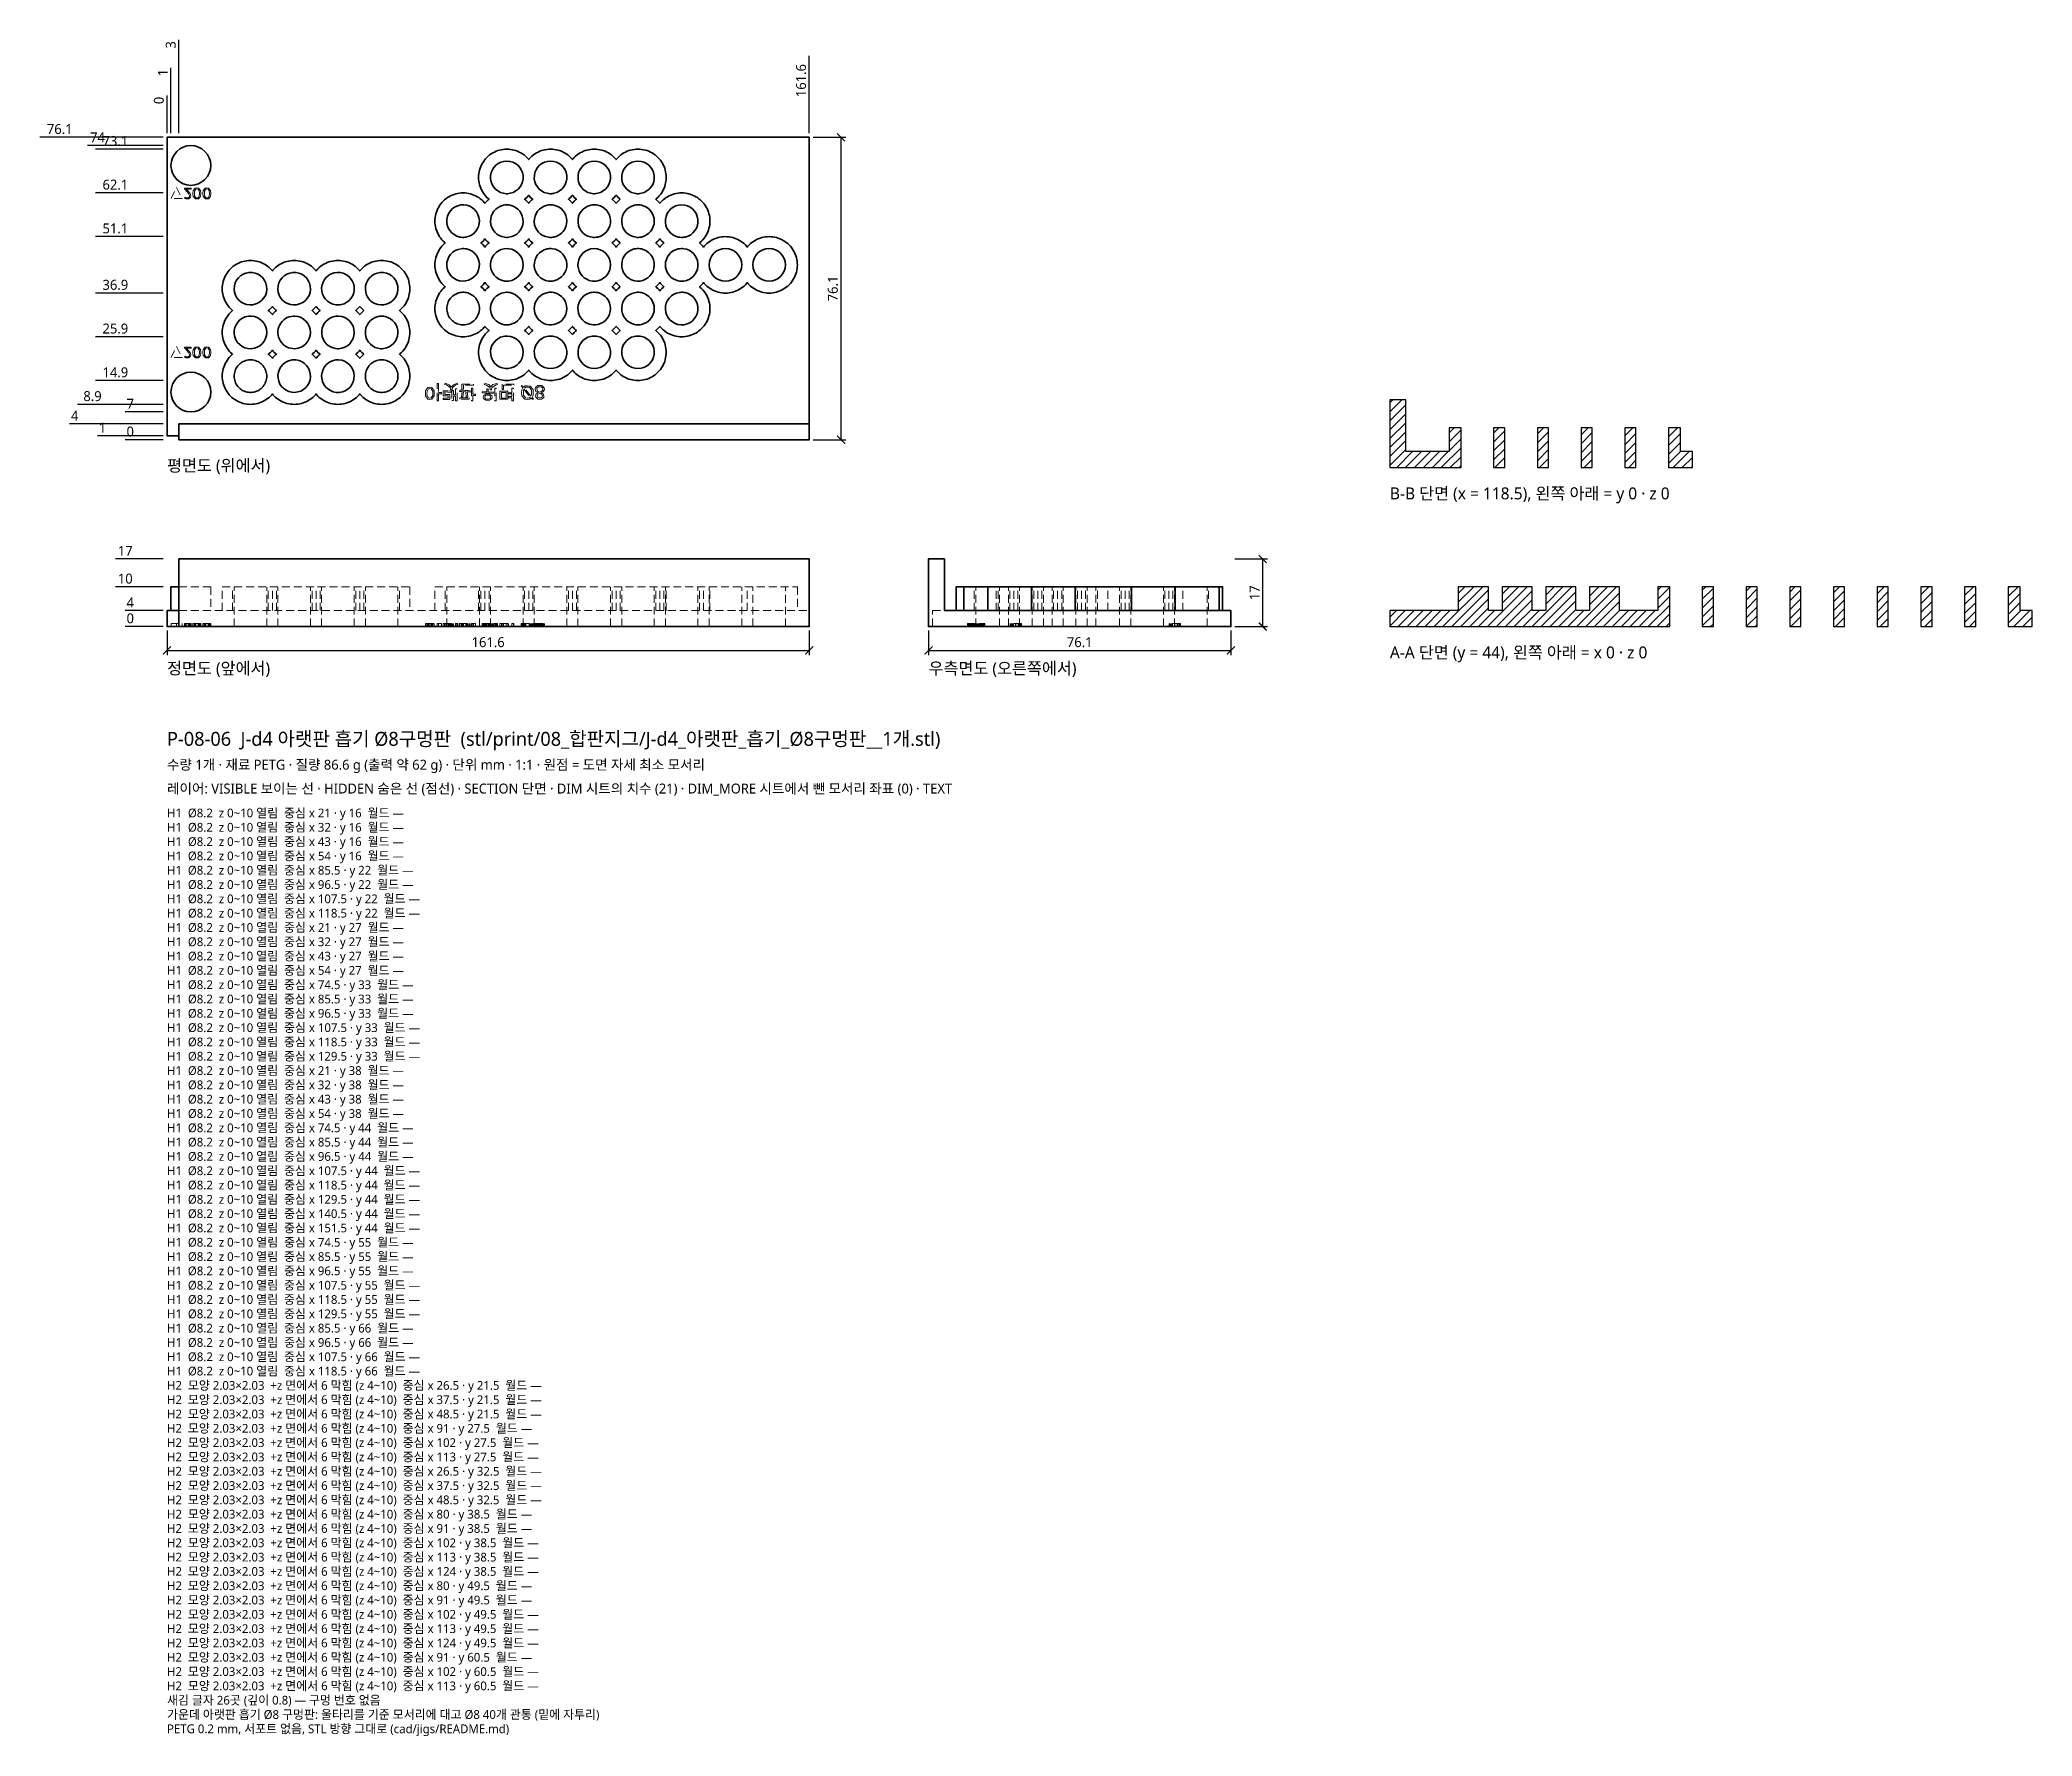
# Model space of a CAD drawing. Header units: millimetres. Extents: x -32 to 469, y -279 to 148.
import ezdxf

# ---------------------------------------------------------------- set-up
doc = ezdxf.new("R2010")
doc.units = ezdxf.units.MM
doc.linetypes.add('HIDDEN', pattern=[3, 2, -1])
for name, color, linetype, lineweight in [('DIM', 4, 'CONTINUOUS', 13), ('HIDDEN', 8, 'HIDDEN', 18), ('SECTION', 5, 'CONTINUOUS', 25), ('TEXT', 7, 'CONTINUOUS', 18), ('VISIBLE', 7, 'CONTINUOUS', 35)]:
    doc.layers.add(name, color=color, linetype=linetype, lineweight=lineweight)
doc.styles.add('KR', font='malgun.ttf')
doc.dimstyles.new('TOCCATA', dxfattribs={"dimtxt": 2.5, "dimasz": 2, "dimexe": 1.2, "dimexo": 1, "dimgap": 0.8, "dimtad": 1, "dimdsep": 46, "dimtxsty": 'KR', "dimblk": 'ARCHTICK', "dimcen": 2.5, "dimazin": 3, "dimtfac": 0.5, "dimtmove": 2, "dimatfit": 3})

msp = doc.modelspace()

# ---------------------------------------------------------------- texts
at = {"layer": 'TEXT', "style": 'KR'}
for s, height, p in [('평면도 (위에서)', 3, (0, 39)), ('B-B 단면 (x = 118.5), 왼쪽 아래 = y 0 · z 0', 3, (307.7, 32)), ('A-A 단면 (y = 44), 왼쪽 아래 = x 0 · z 0', 3, (307.7, -8)), ('정면도 (앞에서)', 3, (0, -12)), ('우측면도 (오른쪽에서)', 3, (191.6, -12)), ('P-08-06  J-d4 아랫판 흡기 Ø8구멍판  (stl/print/08_합판지그/J-d4_아랫판_흡기_Ø8구멍판__1개.stl)', 3.5, (0, -30)), ('수량 1개 · 재료 PETG · 질량 86.6 g (출력 약 62 g) · 단위 mm · 1:1 · 원점 = 도면 자세 최소 모서리', 2.5, (0, -36)), ('레이어: VISIBLE 보이는 선 · HIDDEN 숨은 선 (점선) · SECTION 단면 · DIM 시트의 치수 (21) · DIM_MORE 시트에서 뺀 모서리 좌표 (0) · TEXT', 2.5, (0, -42)), ('H1  Ø8.2  z 0~10 열림  중심 x 21 · y 16  월드 —', 2.2, (0, -48)), ('H1  Ø8.2  z 0~10 열림  중심 x 32 · y 16  월드 —', 2.2, (0, -51.6)), ('H1  Ø8.2  z 0~10 열림  중심 x 43 · y 16  월드 —', 2.2, (0, -55.2)), ('H1  Ø8.2  z 0~10 열림  중심 x 54 · y 16  월드 —', 2.2, (0, -58.8)), ('H1  Ø8.2  z 0~10 열림  중심 x 85.5 · y 22  월드 —', 2.2, (0, -62.4)), ('H1  Ø8.2  z 0~10 열림  중심 x 96.5 · y 22  월드 —', 2.2, (0, -66)), ('H1  Ø8.2  z 0~10 열림  중심 x 107.5 · y 22  월드 —', 2.2, (0, -69.6)), ('H1  Ø8.2  z 0~10 열림  중심 x 118.5 · y 22  월드 —', 2.2, (0, -73.2)), ('H1  Ø8.2  z 0~10 열림  중심 x 21 · y 27  월드 —', 2.2, (0, -76.8)), ('H1  Ø8.2  z 0~10 열림  중심 x 32 · y 27  월드 —', 2.2, (0, -80.4)), ('H1  Ø8.2  z 0~10 열림  중심 x 43 · y 27  월드 —', 2.2, (0, -84)), ('H1  Ø8.2  z 0~10 열림  중심 x 54 · y 27  월드 —', 2.2, (0, -87.6)), ('H1  Ø8.2  z 0~10 열림  중심 x 74.5 · y 33  월드 —', 2.2, (0, -91.2)), ('H1  Ø8.2  z 0~10 열림  중심 x 85.5 · y 33  월드 —', 2.2, (0, -94.8)), ('H1  Ø8.2  z 0~10 열림  중심 x 96.5 · y 33  월드 —', 2.2, (0, -98.4)), ('H1  Ø8.2  z 0~10 열림  중심 x 107.5 · y 33  월드 —', 2.2, (0, -102)), ('H1  Ø8.2  z 0~10 열림  중심 x 118.5 · y 33  월드 —', 2.2, (0, -105.6)), ('H1  Ø8.2  z 0~10 열림  중심 x 129.5 · y 33  월드 —', 2.2, (0, -109.2)), ('H1  Ø8.2  z 0~10 열림  중심 x 21 · y 38  월드 —', 2.2, (0, -112.8)), ('H1  Ø8.2  z 0~10 열림  중심 x 32 · y 38  월드 —', 2.2, (0, -116.4)), ('H1  Ø8.2  z 0~10 열림  중심 x 43 · y 38  월드 —', 2.2, (0, -120)), ('H1  Ø8.2  z 0~10 열림  중심 x 54 · y 38  월드 —', 2.2, (0, -123.6)), ('H1  Ø8.2  z 0~10 열림  중심 x 74.5 · y 44  월드 —', 2.2, (0, -127.2)), ('H1  Ø8.2  z 0~10 열림  중심 x 85.5 · y 44  월드 —', 2.2, (0, -130.8)), ('H1  Ø8.2  z 0~10 열림  중심 x 96.5 · y 44  월드 —', 2.2, (0, -134.4)), ('H1  Ø8.2  z 0~10 열림  중심 x 107.5 · y 44  월드 —', 2.2, (0, -138)), ('H1  Ø8.2  z 0~10 열림  중심 x 118.5 · y 44  월드 —', 2.2, (0, -141.6)), ('H1  Ø8.2  z 0~10 열림  중심 x 129.5 · y 44  월드 —', 2.2, (0, -145.2)), ('H1  Ø8.2  z 0~10 열림  중심 x 140.5 · y 44  월드 —', 2.2, (0, -148.8)), ('H1  Ø8.2  z 0~10 열림  중심 x 151.5 · y 44  월드 —', 2.2, (0, -152.4)), ('H1  Ø8.2  z 0~10 열림  중심 x 74.5 · y 55  월드 —', 2.2, (0, -156)), ('H1  Ø8.2  z 0~10 열림  중심 x 85.5 · y 55  월드 —', 2.2, (0, -159.6)), ('H1  Ø8.2  z 0~10 열림  중심 x 96.5 · y 55  월드 —', 2.2, (0, -163.2)), ('H1  Ø8.2  z 0~10 열림  중심 x 107.5 · y 55  월드 —', 2.2, (0, -166.8)), ('H1  Ø8.2  z 0~10 열림  중심 x 118.5 · y 55  월드 —', 2.2, (0, -170.4)), ('H1  Ø8.2  z 0~10 열림  중심 x 129.5 · y 55  월드 —', 2.2, (0, -174)), ('H1  Ø8.2  z 0~10 열림  중심 x 85.5 · y 66  월드 —', 2.2, (0, -177.6)), ('H1  Ø8.2  z 0~10 열림  중심 x 96.5 · y 66  월드 —', 2.2, (0, -181.2)), ('H1  Ø8.2  z 0~10 열림  중심 x 107.5 · y 66  월드 —', 2.2, (0, -184.8)), ('H1  Ø8.2  z 0~10 열림  중심 x 118.5 · y 66  월드 —', 2.2, (0, -188.4)), ('H2  모양 2.03×2.03  +z 면에서 6 막힘 (z 4~10)  중심 x 26.5 · y 21.5  월드 —', 2.2, (0, -192)), ('H2  모양 2.03×2.03  +z 면에서 6 막힘 (z 4~10)  중심 x 37.5 · y 21.5  월드 —', 2.2, (0, -195.6)), ('H2  모양 2.03×2.03  +z 면에서 6 막힘 (z 4~10)  중심 x 48.5 · y 21.5  월드 —', 2.2, (0, -199.2)), ('H2  모양 2.03×2.03  +z 면에서 6 막힘 (z 4~10)  중심 x 91 · y 27.5  월드 —', 2.2, (0, -202.8)), ('H2  모양 2.03×2.03  +z 면에서 6 막힘 (z 4~10)  중심 x 102 · y 27.5  월드 —', 2.2, (0, -206.4)), ('H2  모양 2.03×2.03  +z 면에서 6 막힘 (z 4~10)  중심 x 113 · y 27.5  월드 —', 2.2, (0, -210)), ('H2  모양 2.03×2.03  +z 면에서 6 막힘 (z 4~10)  중심 x 26.5 · y 32.5  월드 —', 2.2, (0, -213.6)), ('H2  모양 2.03×2.03  +z 면에서 6 막힘 (z 4~10)  중심 x 37.5 · y 32.5  월드 —', 2.2, (0, -217.2)), ('H2  모양 2.03×2.03  +z 면에서 6 막힘 (z 4~10)  중심 x 48.5 · y 32.5  월드 —', 2.2, (0, -220.8)), ('H2  모양 2.03×2.03  +z 면에서 6 막힘 (z 4~10)  중심 x 80 · y 38.5  월드 —', 2.2, (0, -224.4)), ('H2  모양 2.03×2.03  +z 면에서 6 막힘 (z 4~10)  중심 x 91 · y 38.5  월드 —', 2.2, (0, -228)), ('H2  모양 2.03×2.03  +z 면에서 6 막힘 (z 4~10)  중심 x 102 · y 38.5  월드 —', 2.2, (0, -231.6)), ('H2  모양 2.03×2.03  +z 면에서 6 막힘 (z 4~10)  중심 x 113 · y 38.5  월드 —', 2.2, (0, -235.2)), ('H2  모양 2.03×2.03  +z 면에서 6 막힘 (z 4~10)  중심 x 124 · y 38.5  월드 —', 2.2, (0, -238.8)), ('H2  모양 2.03×2.03  +z 면에서 6 막힘 (z 4~10)  중심 x 80 · y 49.5  월드 —', 2.2, (0, -242.4)), ('H2  모양 2.03×2.03  +z 면에서 6 막힘 (z 4~10)  중심 x 91 · y 49.5  월드 —', 2.2, (0, -246)), ('H2  모양 2.03×2.03  +z 면에서 6 막힘 (z 4~10)  중심 x 102 · y 49.5  월드 —', 2.2, (0, -249.6)), ('H2  모양 2.03×2.03  +z 면에서 6 막힘 (z 4~10)  중심 x 113 · y 49.5  월드 —', 2.2, (0, -253.2)), ('H2  모양 2.03×2.03  +z 면에서 6 막힘 (z 4~10)  중심 x 124 · y 49.5  월드 —', 2.2, (0, -256.8)), ('H2  모양 2.03×2.03  +z 면에서 6 막힘 (z 4~10)  중심 x 91 · y 60.5  월드 —', 2.2, (0, -260.4)), ('H2  모양 2.03×2.03  +z 면에서 6 막힘 (z 4~10)  중심 x 102 · y 60.5  월드 —', 2.2, (0, -264)), ('H2  모양 2.03×2.03  +z 면에서 6 막힘 (z 4~10)  중심 x 113 · y 60.5  월드 —', 2.2, (0, -267.6)), ('새김 글자 26곳 (깊이 0.8) — 구멍 번호 없음', 2.2, (0, -271.2)), ('가운데 아랫판 흡기 Ø8 구멍판: 울타리를 기준 모서리에 대고 Ø8 40개 관통 (밑에 자투리)', 2.2, (0, -274.8)), ('PETG 0.2 mm, 서포트 없음, STL 방향 그대로 (cad/jigs/README.md)', 2.2, (0, -278.4))]:
    msp.add_text(s, height=height, dxfattribs=at).set_placement(p)

# ---------------------------------------------------------------- blocks, each defined once
blk = doc.blocks.new('_ARCHTICK')
at = {"color": 0, "linetype": 'BYBLOCK', "const_width": 0.15}
blk.add_lwpolyline([(-0.5, -0.5), (0.5, 0.5)], dxfattribs=at)
blk = doc.blocks.new('*D6')
for p, q in [((1, 134.1), (1, 140.6)), ((1, 130.1), (1, 134.1)), ((1, 124.1), (1, 130.1))]:
    blk.add_line(p, q)
at = {"layer": 'Defpoints'}
for p in [(1, 138.1), (1, 123.1), (0, 47)]:
    blk.add_point(p, dxfattribs=at)
at = {"layer": 'DIM', "insert": (-1.05, 139.35), "char_height": 2.5, "attachment_point": 5, "rotation": 90, "style": 'KR'}
blk.add_mtext('1', dxfattribs=at)

# ---------------------------------------------------------------- dimensions: what is measured, and where the dimension line sits
at = {"layer": 'DIM'}
for feature_location, offset, dtype, origin in [((3, 123.1), (0, 22), 1, (0, 47)), ((161.6, 123.1), (0, 8), 1, (0, 47)), ((0, 123.099998474), (0, 8), 1, (0, 47)), ((0, 123.1), (-22, 0), 0, (0, 47)), ((0, 121), (-15, 0), 0, (0, 47)), ((0, 120.1), (-8, 0), 0, (0, 47)), ((0, 109.1), (-8, 0), 0, (0, 47)), ((0, 98.1), (-8, 0), 0, (0, 47)), ((0, 83.9), (-8, 0), 0, (0, 47)), ((0, 72.9), (-8, 0), 0, (0, 47)), ((0, 61.9), (-8, 0), 0, (0, 47)), ((0, 55.9), (-15, 0), 0, (0, 47)), ((0, 54), (-8, 0), 0, (0, 47)), ((0, 51), (-22, 0), 0, (0, 47)), ((0, 48), (-15, 0), 0, (0, 47)), ((0, 47), (-8, 0), 0, (0, 47)), ((0, 17), (-8, 0), 0, (0, 0)), ((0, 10), (-8, 0), 0, (0, 0)), ((0, 4), (-8, 0), 0, (0, 0)), ((0, 0), (-8, 0), 0, (0, 0))]:
    msp.add_ordinate_dim(feature_location=feature_location, offset=offset, dtype=dtype, origin=origin, dimstyle='TOCCATA', dxfattribs=at).render()
dim = msp.add_ordinate_dim(feature_location=(1, 123.1), offset=(0, 15), dtype=1, origin=(0, 47), dimstyle='TOCCATA', dxfattribs=at)
dim.commit()
dim.dimension.update_dxf_attribs({"geometry": '*D6', "text_midpoint": (-1.05, 139.35)})
for base, p1, p2 in [((169.6, 47), (161.6, 47), (161.6, 123.1)), ((275.7, 0), (267.7, 0), (267.7, 17))]:
    msp.add_linear_dim(base=base, p1=p1, p2=p2, angle=90, dimstyle='TOCCATA', dxfattribs=at).render()
for base, p1, p2 in [((0, -6), (0, 0), (161.6, 0)), ((191.6, -6), (191.6, 0), (267.7, 0))]:
    msp.add_linear_dim(base=base, p1=p1, p2=p2, dimstyle='TOCCATA', dxfattribs=at).render()

# ---------------------------------------------------------------- hatches: boundary and pattern name
at = {"layer": 'SECTION'}
h = msp.add_hatch(dxfattribs=at)
h.set_pattern_fill('ANSI31', scale=0.5)
h.paths.add_polyline_path([(325.604, 50), (322.6, 50), (322.6, 44), (311.7, 44), (311.7, 57), (307.7, 57), (307.7, 40), (325.604, 40)])
h.paths.add_polyline_path([(336.604, 50), (333.796, 50), (333.796, 40), (336.604, 40)])
h.paths.add_polyline_path([(347.604, 50), (344.796, 50), (344.796, 40), (347.604, 40)])
h.paths.add_polyline_path([(358.604, 50), (355.796, 50), (355.796, 40), (358.604, 40)])
h.paths.add_polyline_path([(369.604, 50), (366.796, 50), (366.796, 40), (369.604, 40)])
h.paths.add_polyline_path([(383.8, 44), (380.8, 44), (380.8, 50), (377.796, 50), (377.796, 40), (383.8, 40)])
h = msp.add_hatch(dxfattribs=at)
h.set_pattern_fill('ANSI31', scale=0.5)
h.paths.add_polyline_path([(378.1, 10), (375.1, 10), (375.1, 4), (365.489, 4), (365.489, 10), (357.911, 10), (357.911, 4), (354.489, 4), (354.489, 10), (346.911, 10), (346.911, 4), (343.489, 4), (343.489, 10), (335.911, 10), (335.911, 4), (332.489, 4), (332.489, 10), (324.911, 10), (324.911, 4), (307.7, 4), (307.7, 0), (378.1, 0)])
h.paths.add_polyline_path([(389.1, 10), (386.3, 10), (386.3, 0), (389.1, 0)])
h.paths.add_polyline_path([(400.1, 10), (397.3, 10), (397.3, 0), (400.1, 0)])
h.paths.add_polyline_path([(411.1, 10), (408.3, 10), (408.3, 0), (411.1, 0)])
h.paths.add_polyline_path([(422.1, 10), (419.3, 10), (419.3, 0), (422.1, 0)])
h.paths.add_polyline_path([(433.1, 10), (430.3, 10), (430.3, 0), (433.1, 0)])
h.paths.add_polyline_path([(444.1, 10), (441.3, 10), (441.3, 0), (444.1, 0)])
h.paths.add_polyline_path([(455.1, 10), (452.3, 10), (452.3, 0), (455.1, 0)])
h.paths.add_polyline_path([(469.3, 4), (466.3, 4), (466.3, 10), (463.3, 10), (463.3, 0), (469.3, 0)])

# ---------------------------------------------------------------- linework, layer by layer
at = {"layer": 'HIDDEN'}
for points in [[(1.004, 107.674), (2.388, 110.434), (3.777, 107.674), (1.004, 107.674)], [(4.368, 110.11), (4.368, 110.298), (6.037, 110.298), (6.037, 110.026), (4.812, 110.026), (5.232, 109.602), (5.837, 108.97), (5.977, 108.346), (5.94, 108.008), (5.518, 107.603), (5.144, 107.566), (4.704, 107.634), (4.4, 107.81), (4.492, 108.062), (4.756, 107.898), (5.092, 107.842), (5.351, 107.864), (5.623, 108.129), (5.644, 108.374), (5.516, 108.904), (5.008, 109.446), (4.368, 110.11)], [(6.532, 108.838), (6.532, 109.062), (6.586, 109.676), (7.117, 110.299), (7.516, 110.346), (7.908, 110.299), (8.424, 109.68), (8.476, 109.066), (8.476, 108.822), (8.422, 108.199), (7.902, 107.61), (7.52, 107.57), (7.133, 107.61), (6.59, 108.205), (6.532, 108.838)], [(9.052, 108.838), (9.052, 109.062), (9.106, 109.676), (9.637, 110.299), (10.036, 110.346), (10.428, 110.299), (10.944, 109.68), (10.996, 109.066), (10.996, 108.822), (10.942, 108.199), (10.422, 107.61), (10.04, 107.57), (9.653, 107.61), (9.11, 108.205), (9.052, 108.838)], [(6.872, 108.798), (6.872, 109.094), (6.9, 109.552), (7.226, 110.042), (7.516, 110.082), (7.802, 110.047), (8.124, 109.579), (8.152, 109.114), (8.152, 108.818), (8.125, 108.357), (7.805, 107.873), (7.52, 107.834), (7.229, 107.871), (6.901, 108.341), (6.872, 108.798)], [(9.392, 108.798), (9.392, 109.094), (9.42, 109.552), (9.746, 110.042), (10.036, 110.082), (10.322, 110.047), (10.644, 109.579), (10.672, 109.114), (10.672, 108.818), (10.645, 108.357), (10.325, 107.873), (10.04, 107.834), (9.749, 107.871), (9.421, 108.341), (9.392, 108.798)], [(1.004, 67.674), (2.388, 70.434), (3.777, 67.674), (1.004, 67.674)], [(4.368, 70.11), (4.368, 70.298), (6.037, 70.298), (6.037, 70.026), (4.812, 70.026), (5.232, 69.602), (5.837, 68.97), (5.977, 68.346), (5.94, 68.008), (5.518, 67.603), (5.144, 67.566), (4.704, 67.634), (4.4, 67.81), (4.492, 68.062), (4.756, 67.898), (5.092, 67.842), (5.351, 67.864), (5.623, 68.129), (5.644, 68.374), (5.516, 68.904), (5.008, 69.446), (4.368, 70.11)], [(6.532, 68.838), (6.532, 69.062), (6.586, 69.676), (7.117, 70.299), (7.516, 70.346), (7.908, 70.299), (8.424, 69.68), (8.476, 69.066), (8.476, 68.822), (8.422, 68.199), (7.902, 67.61), (7.52, 67.57), (7.133, 67.61), (6.59, 68.205), (6.532, 68.838)], [(9.052, 68.838), (9.052, 69.062), (9.106, 69.676), (9.637, 70.299), (10.036, 70.346), (10.428, 70.299), (10.944, 69.68), (10.996, 69.066), (10.996, 68.822), (10.942, 68.199), (10.422, 67.61), (10.04, 67.57), (9.653, 67.61), (9.11, 68.205), (9.052, 68.838)], [(6.872, 68.798), (6.872, 69.094), (6.9, 69.552), (7.226, 70.042), (7.516, 70.082), (7.802, 70.047), (8.124, 69.579), (8.152, 69.114), (8.152, 68.818), (8.125, 68.357), (7.805, 67.873), (7.52, 67.834), (7.229, 67.871), (6.901, 68.341), (6.872, 68.798)], [(9.392, 68.798), (9.392, 69.094), (9.42, 69.552), (9.746, 70.042), (10.036, 70.082), (10.322, 70.047), (10.644, 69.579), (10.672, 69.114), (10.672, 68.818), (10.645, 68.357), (10.325, 67.873), (10.04, 67.834), (9.749, 67.871), (9.421, 68.341), (9.392, 68.798)], [(65.066, 58.01), (65.015, 58.663), (65.066, 59.321), (65.64, 60.135), (66.135, 60.212), (66.629, 60.135), (67.199, 59.323), (67.25, 58.667), (67.199, 58.012), (66.629, 57.2), (66.135, 57.123), (65.64, 57.2), (65.066, 58.01)], [(67.935, 56.792), (67.935, 61.163), (68.315, 61.163), (68.315, 58.873), (69.03, 58.873), (69.03, 58.552), (68.315, 58.552), (68.315, 56.792), (67.935, 56.792)], [(69.805, 60.892), (69.915, 61.042), (70.02, 61.198), (70.987, 60.837), (71.5, 60.223), (72.045, 60.848), (72.98, 61.208), (73.195, 60.898), (72.687, 60.783), (71.815, 60.147), (71.71, 59.692), (71.71, 59.567), (71.315, 59.567), (71.315, 59.692), (71.21, 60.141), (70.329, 60.784), (69.805, 60.892)], [(74.22, 59.758), (74.22, 61.012), (77.13, 61.012), (77.13, 60.698), (74.6, 60.698), (74.6, 59.758), (74.22, 59.758)], [(79.825, 60.858), (80.02, 61.163), (80.965, 60.873), (81.475, 60.277), (82.007, 60.872), (82.965, 61.173), (83.155, 60.867), (82.621, 60.756), (81.777, 60.16), (81.68, 59.767), (81.68, 59.587), (81.29, 59.587), (81.29, 59.767), (81.199, 60.16), (80.376, 60.753), (79.825, 60.858)], [(84.705, 60.698), (87.235, 60.698), (87.235, 61.017), (84.325, 61.017), (84.325, 59.677), (84.705, 59.677), (84.705, 60.698)], [(89.115, 60.533), (89.5, 60.533), (89.725, 60.252), (90.14, 60.53), (90.695, 60.587), (91.339, 60.508), (92.101, 59.636), (92.17, 58.898), (92.17, 58.812), (92.112, 58.128), (91.845, 57.652), (92.23, 57.177), (91.85, 57.177), (91.645, 57.433), (91.245, 57.178), (90.705, 57.123), (90.058, 57.202), (89.294, 58.072), (89.225, 58.808), (89.225, 58.892), (89.28, 59.557), (89.53, 60.027), (89.115, 60.533)], [(89.955, 59.977), (90.245, 60.207), (90.705, 60.262), (91.185, 60.194), (91.702, 59.504), (91.745, 58.967), (91.745, 58.812), (91.72, 58.34), (91.58, 57.973), (89.955, 59.977)], [(92.64, 59.748), (92.697, 60.138), (93.306, 60.621), (93.81, 60.667), (94.319, 60.615), (94.929, 60.099), (94.985, 59.712), (94.935, 59.367), (94.48, 58.947), (94.17, 58.833), (94.682, 58.535), (94.85, 58.012), (94.797, 57.649), (94.242, 57.226), (93.795, 57.188), (93.34, 57.233), (92.787, 57.685), (92.735, 58.033), (92.882, 58.59), (93.39, 58.858), (92.83, 59.155), (92.64, 59.748)], [(93.04, 59.733), (93.08, 59.993), (93.487, 60.308), (93.805, 60.337), (94.114, 60.308), (94.519, 59.998), (94.56, 59.752), (94.526, 59.477), (94.102, 59.142), (93.705, 59.008), (93.207, 59.243), (93.04, 59.733)], [(65.422, 58.156), (65.385, 58.667), (65.422, 59.177), (65.814, 59.82), (66.135, 59.883), (66.456, 59.82), (66.844, 59.177), (66.88, 58.667), (66.844, 58.156), (66.456, 57.514), (66.135, 57.452), (65.814, 57.514), (65.422, 58.156)], [(70.673, 59.3), (69.77, 59.333), (69.49, 59.333), (69.49, 58.042), (70.74, 58.042), (70.74, 57.462), (69.475, 57.462), (69.475, 57.148), (71.12, 57.148), (71.12, 58.352), (69.87, 58.352), (69.87, 59.012), (70.62, 58.99), (71.385, 58.873), (71.435, 59.188), (70.673, 59.3)], [(70.673, 59.3), (70.691, 59.297)], [(72.585, 56.792), (72.965, 56.792), (72.965, 59.798), (72.585, 59.798), (72.585, 58.258), (72.05, 58.258), (72.05, 59.408), (71.685, 59.408), (71.685, 56.873), (72.05, 56.873), (72.05, 57.942), (72.585, 57.942), (72.585, 56.792)], [(73.6, 59.113), (73.655, 59.448), (74.29, 59.44), (75, 59.408), (75.732, 59.368), (76.31, 59.302), (76.285, 59.002), (75.998, 59.04), (75.555, 59.067), (75.67, 57.788), (75.3, 57.742), (75.215, 59.083), (74.575, 59.108), (74.47, 57.742), (74.085, 57.792), (74.23, 59.113), (73.6, 59.113)], [(73.715, 57.217), (73.715, 57.533), (76.045, 57.533), (76.045, 57.217), (73.715, 57.217)], [(76.585, 56.792), (76.96, 56.792), (76.96, 58.108), (77.63, 58.108), (77.63, 58.433), (76.96, 58.433), (76.96, 59.967), (76.585, 59.967), (76.585, 56.792)], [(79.265, 58.762), (79.33, 59.092), (79.89, 59.085), (80.465, 59.062), (80.465, 59.827), (80.84, 59.827), (80.84, 59.048), (81.588, 58.998), (82.145, 58.938), (82.1, 58.642), (81.467, 58.7), (80.715, 58.733), (80.012, 58.757), (79.265, 58.762)], [(79.634, 57.384), (79.575, 57.712), (79.634, 58.048), (80.224, 58.459), (80.68, 58.498), (81.133, 58.458), (81.725, 58.046), (81.785, 57.712), (81.725, 57.377), (81.131, 56.966), (80.68, 56.927), (80.224, 56.968), (79.634, 57.384)], [(80.1, 57.323), (79.95, 57.712), (80.1, 58.1), (80.68, 58.173), (81.262, 58.1), (81.41, 57.712), (81.375, 57.497), (80.996, 57.266), (80.68, 57.248), (80.1, 57.323)], [(82.445, 56.792), (82.825, 56.792), (82.825, 59.948), (82.445, 59.948), (82.445, 56.792)], [(83.765, 57.183), (83.765, 59.223), (85.76, 59.223), (85.76, 57.183), (83.765, 57.183)], [(84.145, 57.498), (84.145, 58.913), (85.375, 58.913), (85.375, 57.498), (84.145, 57.498)], [(86.76, 56.792), (87.14, 56.792), (87.14, 59.967), (86.76, 59.967), (86.76, 58.833), (85.945, 58.833), (85.945, 58.517), (86.76, 58.517), (86.76, 57.867), (85.945, 57.867), (85.945, 57.552), (86.76, 57.552), (86.76, 56.792)], [(89.655, 58.733), (89.655, 58.887), (89.673, 59.348), (89.795, 59.702), (91.41, 57.712), (91.125, 57.502), (90.69, 57.448), (90.216, 57.512), (89.698, 58.199), (89.655, 58.733)], [(93.287, 57.61), (93.16, 58.023), (93.295, 58.47), (93.875, 58.688), (94.312, 58.448), (94.435, 58.027), (94.325, 57.625), (93.8, 57.517), (93.287, 57.61)], [(3.003, 10), (11, 10), (11, 4)], [(13.9, 4), (13.9, 10), (61.1, 10), (61.1, 4)], [(16.516, 4), (16.516, 10)], [(16.9, 0), (16.9, 10)], [(25.1, 0), (25.1, 10)], [(25.484, 4), (25.484, 10)], [(26.5, 4), (26.5, 10)], [(27.516, 4), (27.516, 10)], [(27.9, 0), (27.9, 10)], [(36.1, 0), (36.1, 10)], [(36.484, 4), (36.484, 10)], [(37.5, 4), (37.5, 10)], [(38.516, 4), (38.516, 10)], [(38.9, 0), (38.9, 10)], [(47.1, 0), (47.1, 10)], [(47.484, 4), (47.484, 10)], [(48.5, 4), (48.5, 10)], [(49.516, 4), (49.516, 10)], [(49.9, 0), (49.9, 10)], [(58.1, 0), (58.1, 10)], [(58.484, 4), (58.484, 10)], [(67.4, 4), (67.4, 10), (158.6, 10), (158.6, 4)], [(70.016, 4), (70.016, 10)], [(70.4, 0), (70.4, 10)], [(78.4, 4), (78.4, 10)], [(78.6, 0), (78.6, 10)], [(78.984, 4), (78.984, 10)], [(80, 4), (80, 10)], [(81.016, 4), (81.016, 10)], [(81.4, 0), (81.4, 10)], [(89.6, 0), (89.6, 10)], [(89.984, 4), (89.984, 10)], [(91, 4), (91, 10)], [(92.016, 4), (92.016, 10)], [(92.4, 0), (92.4, 10)], [(100.6, 0), (100.6, 10)], [(100.984, 4), (100.984, 10)], [(102, 4), (102, 10)], [(103.016, 4), (103.016, 10)], [(103.4, 0), (103.4, 10)], [(111.6, 0), (111.6, 10)], [(111.984, 4), (111.984, 10)], [(113, 4), (113, 10)], [(114.016, 4), (114.016, 10)], [(114.4, 0), (114.4, 10)], [(122.6, 0), (122.6, 10)], [(122.984, 4), (122.984, 10)], [(124, 4), (124, 10)], [(125.016, 4), (125.016, 10)], [(125.4, 0), (125.4, 10)], [(125.6, 4), (125.6, 10)], [(133.6, 0), (133.6, 10)], [(133.984, 4), (133.984, 10)], [(135, 4), (135, 10)], [(136.4, 0), (136.4, 10)], [(136.6, 4), (136.6, 10)], [(144.6, 0), (144.6, 10)], [(146, 4), (146, 10)], [(147.4, 0), (147.4, 10)], [(155.6, 0), (155.6, 10)], [(203.116, 4), (203.116, 10)], [(203.504, 0), (203.504, 10)], [(208.597, 4), (208.597, 10)], [(209.116, 4), (209.116, 10)], [(209.504, 0), (209.504, 10)], [(211.696, 0), (211.696, 10)], [(212.084, 4), (212.084, 10)], [(213.1, 4), (213.1, 10)], [(214.116, 4), (214.116, 10)], [(214.504, 0), (214.504, 10)], [(217.696, 0), (217.696, 10)], [(218.084, 4), (218.084, 10)], [(219.1, 4), (219.1, 10)], [(220.116, 4), (220.116, 10)], [(220.504, 0), (220.504, 10)], [(222.696, 0), (222.696, 10)], [(223.084, 4), (223.084, 10)], [(224.1, 4), (224.1, 10)], [(225.116, 4), (225.116, 10)], [(225.504, 0), (225.504, 10)], [(228.696, 0), (228.696, 10)], [(229.084, 4), (229.084, 10)], [(230.1, 4), (230.1, 10)], [(231.116, 4), (231.116, 10)], [(231.504, 0), (231.504, 10)], [(233.696, 0), (233.696, 10)], [(234.084, 4), (234.084, 10)], [(236.7, 4), (236.7, 10)], [(239.696, 0), (239.696, 10)], [(240.084, 4), (240.084, 10)], [(241.1, 4), (241.1, 10)], [(242.116, 4), (242.116, 10)], [(242.504, 0), (242.504, 10)], [(250.696, 0), (250.696, 10)], [(251.084, 4), (251.084, 10)], [(252.1, 4), (252.1, 10)], [(253.116, 4), (253.116, 10)], [(253.504, 0), (253.504, 10)], [(255.603, 4), (255.603, 10)], [(261.696, 0), (261.696, 10)], [(262.084, 4), (262.084, 10)], [(1.004, 0), (1.004, 0.8), (3.777, 0.8), (3.777, 0)], [(2.388, 0), (2.388, 0.8)], [(3.003, 4), (161.6, 4)], [(4.368, 0), (4.368, 0.8), (6.037, 0.8), (6.037, 0)], [(4.4, 0), (4.4, 0.8)], [(4.492, 0), (4.492, 0.8)], [(4.704, 0), (4.704, 0.8)], [(4.756, 0), (4.756, 0.8)], [(4.812, 0), (4.812, 0.8)], [(5.351, 0), (5.351, 0.8)], [(5.516, 0), (5.516, 0.8)], [(5.518, 0), (5.518, 0.8)], [(5.623, 0), (5.623, 0.8)], [(5.644, 0), (5.644, 0.8)], [(5.837, 0), (5.837, 0.8)], [(5.94, 0), (5.94, 0.8)], [(5.977, 0), (5.977, 0.8)], [(6.532, 0), (6.532, 0.8), (8.476, 0.8), (8.476, 0)], [(6.588, 0), (6.588, 0.8)], [(6.872, 0), (6.872, 0.8)], [(6.9, 0), (6.9, 0.8)], [(7.117, 0), (7.117, 0.8)], [(7.133, 0), (7.133, 0.8)], [(7.226, 0), (7.226, 0.8)], [(7.229, 0), (7.229, 0.8)], [(7.802, 0), (7.802, 0.8)], [(7.805, 0), (7.805, 0.8)], [(7.902, 0), (7.902, 0.8)], [(7.908, 0), (7.908, 0.8)], [(8.125, 0), (8.125, 0.8)], [(8.152, 0), (8.152, 0.8)], [(8.423, 0), (8.423, 0.8)], [(9.052, 0), (9.052, 0.8), (10.996, 0.8), (10.996, 0)], [(9.108, 0), (9.108, 0.8)], [(9.392, 0), (9.392, 0.8)], [(9.42, 0), (9.42, 0.8)], [(9.637, 0), (9.637, 0.8)], [(9.653, 0), (9.653, 0.8)], [(9.746, 0), (9.746, 0.8)], [(9.749, 0), (9.749, 0.8)], [(10.322, 0), (10.322, 0.8)], [(10.325, 0), (10.325, 0.8)], [(10.422, 0), (10.422, 0.8)], [(10.428, 0), (10.428, 0.8)], [(10.645, 0), (10.645, 0.8)], [(10.672, 0), (10.672, 0.8)], [(10.943, 0), (10.943, 0.8)], [(65.015, 0), (65.015, 0.8), (67.25, 0.8), (67.25, 0)], [(65.066, 0), (65.066, 0.8)], [(65.385, 0), (65.385, 0.8)], [(65.422, 0), (65.422, 0.8)], [(65.64, 0), (65.64, 0.8)], [(65.814, 0), (65.814, 0.8)], [(66.135, 0), (66.135, 0.8)], [(66.456, 0), (66.456, 0.8)], [(66.629, 0), (66.629, 0.8)], [(66.844, 0), (66.844, 0.8)], [(66.88, 0), (66.88, 0.8)], [(67.199, 0), (67.199, 0.8)], [(67.935, 0), (67.935, 0.8), (69.03, 0.8), (69.03, 0)], [(68.315, 0), (68.315, 0.8)], [(69.475, 0), (69.475, 0.8), (73.195, 0.8), (73.195, 0)], [(69.49, 0), (69.49, 0.8)], [(69.805, 0), (69.805, 0.8)], [(69.87, 0), (69.87, 0.8)], [(70.02, 0), (70.02, 0.8)], [(70.329, 0), (70.329, 0.8)], [(70.74, 0), (70.74, 0.8)], [(70.987, 0), (70.987, 0.8)], [(71.12, 0), (71.12, 0.8)], [(71.21, 0), (71.21, 0.8)], [(71.315, 0), (71.315, 0.8)], [(71.385, 0), (71.385, 0.8)], [(71.435, 0), (71.435, 0.8)], [(71.5, 0), (71.5, 0.8)], [(71.685, 0), (71.685, 0.8)], [(71.71, 0), (71.71, 0.8)], [(71.815, 0), (71.815, 0.8)], [(72.045, 0), (72.045, 0.8)], [(72.05, 0), (72.05, 0.8)], [(72.585, 0), (72.585, 0.8)], [(72.687, 0), (72.687, 0.8)], [(72.965, 0), (72.965, 0.8)], [(72.98, 0), (72.98, 0.8)], [(73.6, 0), (73.6, 0.8), (77.63, 0.8), (77.63, 0)], [(73.655, 0), (73.655, 0.8)], [(73.715, 0), (73.715, 0.8)], [(74.085, 0), (74.085, 0.8)], [(74.22, 0), (74.22, 0.8)], [(74.23, 0), (74.23, 0.8)], [(74.47, 0), (74.47, 0.8)], [(74.575, 0), (74.575, 0.8)], [(74.6, 0), (74.6, 0.8)], [(75.215, 0), (75.215, 0.8)], [(75.3, 0), (75.3, 0.8)], [(75.555, 0), (75.555, 0.8)], [(75.67, 0), (75.67, 0.8)], [(76.045, 0), (76.045, 0.8)], [(76.285, 0), (76.285, 0.8)], [(76.31, 0), (76.31, 0.8)], [(76.585, 0), (76.585, 0.8)], [(76.96, 0), (76.96, 0.8)], [(77.13, 0), (77.13, 0.8)], [(79.265, 0), (79.265, 0.8), (83.155, 0.8), (83.155, 0)], [(79.33, 0), (79.33, 0.8)], [(79.575, 0), (79.575, 0.8)], [(79.634, 0), (79.634, 0.8)], [(79.825, 0), (79.825, 0.8)], [(79.95, 0), (79.95, 0.8)], [(80.02, 0), (80.02, 0.8)], [(80.1, 0), (80.1, 0.8)], [(80.224, 0), (80.224, 0.8)], [(80.376, 0), (80.376, 0.8)], [(80.465, 0), (80.465, 0.8)], [(80.84, 0), (80.84, 0.8)], [(80.965, 0), (80.965, 0.8)], [(80.996, 0), (80.996, 0.8)], [(81.132, 0), (81.132, 0.8)], [(81.199, 0), (81.199, 0.8)], [(81.262, 0), (81.262, 0.8)], [(81.29, 0), (81.29, 0.8)], [(81.375, 0), (81.375, 0.8)], [(81.41, 0), (81.41, 0.8)], [(81.475, 0), (81.475, 0.8)], [(81.68, 0), (81.68, 0.8)], [(81.725, 0), (81.725, 0.8)], [(81.777, 0), (81.777, 0.8)], [(81.785, 0), (81.785, 0.8)], [(82.007, 0), (82.007, 0.8)], [(82.1, 0), (82.1, 0.8)], [(82.145, 0), (82.145, 0.8)], [(82.445, 0), (82.445, 0.8)], [(82.621, 0), (82.621, 0.8)], [(82.825, 0), (82.825, 0.8)], [(82.965, 0), (82.965, 0.8)], [(83.765, 0), (83.765, 0.8), (87.235, 0.8), (87.235, 0)], [(84.145, 0), (84.145, 0.8)], [(84.325, 0), (84.325, 0.8)], [(84.705, 0), (84.705, 0.8)], [(85.375, 0), (85.375, 0.8)], [(85.76, 0), (85.76, 0.8)], [(85.945, 0), (85.945, 0.8)], [(86.76, 0), (86.76, 0.8)], [(87.14, 0), (87.14, 0.8)], [(89.115, 0), (89.115, 0.8), (92.23, 0.8), (92.23, 0)], [(89.225, 0), (89.225, 0.8)], [(89.28, 0), (89.28, 0.8)], [(89.294, 0), (89.294, 0.8)], [(89.5, 0), (89.5, 0.8)], [(89.53, 0), (89.53, 0.8)], [(89.655, 0), (89.655, 0.8)], [(89.698, 0), (89.698, 0.8)], [(89.725, 0), (89.725, 0.8)], [(89.795, 0), (89.795, 0.8)], [(89.955, 0), (89.955, 0.8)], [(90.058, 0), (90.058, 0.8)], [(90.14, 0), (90.14, 0.8)], [(90.216, 0), (90.216, 0.8)], [(90.245, 0), (90.245, 0.8)], [(91.125, 0), (91.125, 0.8)], [(91.185, 0), (91.185, 0.8)], [(91.245, 0), (91.245, 0.8)], [(91.339, 0), (91.339, 0.8)], [(91.41, 0), (91.41, 0.8)], [(91.58, 0), (91.58, 0.8)], [(91.645, 0), (91.645, 0.8)], [(91.702, 0), (91.702, 0.8)], [(91.745, 0), (91.745, 0.8)], [(91.845, 0), (91.845, 0.8)], [(91.85, 0), (91.85, 0.8)], [(92.101, 0), (92.101, 0.8)], [(92.112, 0), (92.112, 0.8)], [(92.17, 0), (92.17, 0.8)], [(92.64, 0), (92.64, 0.8), (94.985, 0.8), (94.985, 0)], [(92.697, 0), (92.697, 0.8)], [(92.735, 0), (92.735, 0.8)], [(92.787, 0), (92.787, 0.8)], [(92.83, 0), (92.83, 0.8)], [(92.882, 0), (92.882, 0.8)], [(93.04, 0), (93.04, 0.8)], [(93.08, 0), (93.08, 0.8)], [(93.16, 0), (93.16, 0.8)], [(93.207, 0), (93.207, 0.8)], [(93.287, 0), (93.287, 0.8)], [(93.295, 0), (93.295, 0.8)], [(93.306, 0), (93.306, 0.8)], [(93.34, 0), (93.34, 0.8)], [(93.39, 0), (93.39, 0.8)], [(93.487, 0), (93.487, 0.8)], [(93.705, 0), (93.705, 0.8)], [(93.8, 0), (93.8, 0.8)], [(93.875, 0), (93.875, 0.8)], [(94.114, 0), (94.114, 0.8)], [(94.17, 0), (94.17, 0.8)], [(94.242, 0), (94.242, 0.8)], [(94.312, 0), (94.312, 0.8)], [(94.319, 0), (94.319, 0.8)], [(94.325, 0), (94.325, 0.8)], [(94.435, 0), (94.435, 0.8)], [(94.48, 0), (94.48, 0.8)], [(94.519, 0), (94.519, 0.8)], [(94.526, 0), (94.526, 0.8)], [(94.56, 0), (94.56, 0.8)], [(94.682, 0), (94.682, 0.8)], [(94.797, 0), (94.797, 0.8)], [(94.85, 0), (94.85, 0.8)], [(94.929, 0), (94.929, 0.8)], [(94.935, 0), (94.935, 0.8)], [(192.6, 0), (192.6, 4), (195.579, 4)], [(201.392, 0), (201.392, 0.8), (205.808, 0.8), (205.808, 0)], [(201.473, 0), (201.473, 0.8)], [(201.527, 0), (201.527, 0.8)], [(201.567, 0), (201.567, 0.8)], [(201.723, 0), (201.723, 0.8)], [(201.748, 0), (201.748, 0.8)], [(201.777, 0), (201.777, 0.8)], [(201.783, 0), (201.783, 0.8)], [(201.788, 0), (201.788, 0.8)], [(201.8, 0), (201.8, 0.8)], [(201.802, 0), (201.802, 0.8)], [(201.817, 0), (201.817, 0.8)], [(201.826, 0), (201.826, 0.8)], [(201.833, 0), (201.833, 0.8)], [(201.848, 0), (201.848, 0.8)], [(201.866, 0), (201.866, 0.8)], [(201.923, 0), (201.923, 0.8)], [(201.977, 0), (201.977, 0.8)], [(201.984, 0), (201.984, 0.8)], [(202.033, 0), (202.033, 0.8)], [(202.048, 0), (202.048, 0.8)], [(202.052, 0), (202.052, 0.8)], [(202.063, 0), (202.063, 0.8)], [(202.097, 0), (202.097, 0.8)], [(202.102, 0), (202.102, 0.8)], [(202.112, 0), (202.112, 0.8)], [(202.115, 0), (202.115, 0.8)], [(202.133, 0), (202.133, 0.8)], [(202.152, 0), (202.152, 0.8)], [(202.21, 0), (202.21, 0.8)], [(202.225, 0), (202.225, 0.8)], [(202.249, 0), (202.249, 0.8)], [(202.252, 0), (202.252, 0.8)], [(202.285, 0), (202.285, 0.8)], [(202.313, 0), (202.313, 0.8)], [(202.342, 0), (202.342, 0.8)], [(202.388, 0), (202.388, 0.8)], [(202.392, 0), (202.392, 0.8)], [(202.467, 0), (202.467, 0.8)], [(202.542, 0), (202.542, 0.8)], [(202.573, 0), (202.573, 0.8)], [(202.61, 0), (202.61, 0.8)], [(202.612, 0), (202.612, 0.8)], [(202.623, 0), (202.623, 0.8)], [(202.627, 0), (202.627, 0.8)], [(202.633, 0), (202.633, 0.8)], [(202.643, 0), (202.643, 0.8)], [(202.648, 0), (202.648, 0.8)], [(202.672, 0), (202.672, 0.8)], [(202.7, 0), (202.7, 0.8)], [(202.708, 0), (202.708, 0.8)], [(202.728, 0), (202.728, 0.8)], [(202.756, 0), (202.756, 0.8)], [(202.773, 0), (202.773, 0.8)], [(202.799, 0), (202.799, 0.8)], [(202.858, 0), (202.858, 0.8)], [(202.952, 0), (202.952, 0.8)], [(203.033, 0), (203.033, 0.8)], [(203.048, 0), (203.048, 0.8)], [(203.059, 0), (203.059, 0.8)], [(203.07, 0), (203.07, 0.8)], [(203.098, 0), (203.098, 0.8)], [(203.116, 0), (203.116, 0.8)], [(203.135, 0), (203.135, 0.8)], [(203.152, 0), (203.152, 0.8)], [(203.19, 0), (203.19, 0.8)], [(203.242, 0), (203.242, 0.8)], [(203.288, 0), (203.288, 0.8)], [(203.363, 0), (203.363, 0.8)], [(203.433, 0), (203.433, 0.8)], [(203.458, 0), (203.458, 0.8)], [(203.473, 0), (203.473, 0.8)], [(203.513, 0), (203.513, 0.8)], [(203.538, 0), (203.538, 0.8)], [(203.547, 0), (203.547, 0.8)], [(203.602, 0), (203.602, 0.8)], [(203.608, 0), (203.608, 0.8)], [(203.613, 0), (203.613, 0.8)], [(203.648, 0), (203.648, 0.8)], [(203.663, 0), (203.663, 0.8)], [(203.667, 0), (203.667, 0.8)], [(203.683, 0), (203.683, 0.8)], [(203.692, 0), (203.692, 0.8)], [(203.708, 0), (203.708, 0.8)], [(203.713, 0), (203.713, 0.8)], [(203.755, 0), (203.755, 0.8)], [(203.777, 0), (203.777, 0.8)], [(203.788, 0), (203.788, 0.8)], [(203.823, 0), (203.823, 0.8)], [(203.843, 0), (203.843, 0.8)], [(203.902, 0), (203.902, 0.8)], [(203.921, 0), (203.921, 0.8)], [(203.923, 0), (203.923, 0.8)], [(203.933, 0), (203.933, 0.8)], [(203.967, 0), (203.967, 0.8)], [(204.008, 0), (204.008, 0.8)], [(204.048, 0), (204.048, 0.8)], [(204.077, 0), (204.077, 0.8)], [(204.104, 0), (204.104, 0.8)], [(204.157, 0), (204.157, 0.8)], [(204.167, 0), (204.167, 0.8)], [(204.188, 0), (204.188, 0.8)], [(204.236, 0), (204.236, 0.8)], [(204.277, 0), (204.277, 0.8)], [(204.302, 0), (204.302, 0.8)], [(204.333, 0), (204.333, 0.8)], [(204.348, 0), (204.348, 0.8)], [(204.358, 0), (204.358, 0.8)], [(204.398, 0), (204.398, 0.8)], [(204.42, 0), (204.42, 0.8)], [(204.427, 0), (204.427, 0.8)], [(204.483, 0), (204.483, 0.8)], [(204.548, 0), (204.548, 0.8)], [(204.567, 0), (204.567, 0.8)], [(204.577, 0), (204.577, 0.8)], [(204.593, 0), (204.593, 0.8)], [(204.598, 0), (204.598, 0.8)], [(204.627, 0), (204.627, 0.8)], [(204.699, 0), (204.699, 0.8)], [(204.736, 0), (204.736, 0.8)], [(204.741, 0), (204.741, 0.8)], [(204.747, 0), (204.747, 0.8)], [(204.76, 0), (204.76, 0.8)], [(204.794, 0), (204.794, 0.8)], [(204.807, 0), (204.807, 0.8)], [(204.813, 0), (204.813, 0.8)], [(204.823, 0), (204.823, 0.8)], [(204.852, 0), (204.852, 0.8)], [(204.863, 0), (204.863, 0.8)], [(204.877, 0), (204.877, 0.8)], [(204.908, 0), (204.908, 0.8)], [(204.938, 0), (204.938, 0.8)], [(205.108, 0), (205.108, 0.8)], [(205.132, 0), (205.132, 0.8)], [(205.188, 0), (205.188, 0.8)], [(205.215, 0), (205.215, 0.8)], [(205.221, 0), (205.221, 0.8)], [(205.267, 0), (205.267, 0.8)], [(205.298, 0), (205.298, 0.8)], [(205.353, 0), (205.353, 0.8)], [(205.356, 0), (205.356, 0.8)], [(205.384, 0), (205.384, 0.8)], [(205.438, 0), (205.438, 0.8)], [(205.448, 0), (205.448, 0.8)], [(205.458, 0), (205.458, 0.8)], [(205.467, 0), (205.467, 0.8)], [(205.472, 0), (205.472, 0.8)], [(205.492, 0), (205.492, 0.8)], [(205.498, 0), (205.498, 0.8)], [(205.613, 0), (205.613, 0.8)], [(205.617, 0), (205.617, 0.8)], [(205.763, 0), (205.763, 0.8)], [(205.773, 0), (205.773, 0.8)], [(205.798, 0), (205.798, 0.8)], [(215.034, 0), (215.034, 0.8), (212.166, 0.8), (212.166, 0)], [(212.17, 0), (212.17, 0.8)], [(212.203, 0), (212.203, 0.8)], [(212.21, 0), (212.21, 0.8)], [(212.234, 0), (212.234, 0.8)], [(212.274, 0), (212.274, 0.8)], [(212.41, 0), (212.41, 0.8)], [(212.434, 0), (212.434, 0.8)], [(212.442, 0), (212.442, 0.8)], [(212.464, 0), (212.464, 0.8)], [(212.472, 0), (212.472, 0.8)], [(212.498, 0), (212.498, 0.8)], [(212.608, 0), (212.608, 0.8)], [(212.662, 0), (212.662, 0.8)], [(212.729, 0), (212.729, 0.8)], [(212.799, 0), (212.799, 0.8)], [(212.805, 0), (212.805, 0.8)], [(212.941, 0), (212.941, 0.8)], [(212.957, 0), (212.957, 0.8)], [(213.504, 0), (213.504, 0.8)], [(213.57, 0), (213.57, 0.8)], [(214.152, 0), (214.152, 0.8)], [(214.179, 0), (214.179, 0.8)], [(214.276, 0), (214.276, 0.8)], [(214.28, 0), (214.28, 0.8)], [(214.626, 0), (214.626, 0.8)], [(214.642, 0), (214.642, 0.8)], [(214.647, 0), (214.647, 0.8)], [(214.682, 0), (214.682, 0.8)], [(214.71, 0), (214.71, 0.8)], [(214.898, 0), (214.898, 0.8)], [(214.899, 0), (214.899, 0.8)], [(214.946, 0), (214.946, 0.8)], [(255.034, 0), (255.034, 0.8), (252.166, 0.8), (252.166, 0)], [(252.17, 0), (252.17, 0.8)], [(252.203, 0), (252.203, 0.8)], [(252.21, 0), (252.21, 0.8)], [(252.234, 0), (252.234, 0.8)], [(252.274, 0), (252.274, 0.8)], [(252.41, 0), (252.41, 0.8)], [(252.434, 0), (252.434, 0.8)], [(252.442, 0), (252.442, 0.8)], [(252.464, 0), (252.464, 0.8)], [(252.472, 0), (252.472, 0.8)], [(252.498, 0), (252.498, 0.8)], [(252.608, 0), (252.608, 0.8)], [(252.662, 0), (252.662, 0.8)], [(252.729, 0), (252.729, 0.8)], [(252.799, 0), (252.799, 0.8)], [(252.805, 0), (252.805, 0.8)], [(252.941, 0), (252.941, 0.8)], [(252.957, 0), (252.957, 0.8)], [(253.57, 0), (253.57, 0.8)], [(254.152, 0), (254.152, 0.8)], [(254.179, 0), (254.179, 0.8)], [(254.276, 0), (254.276, 0.8)], [(254.28, 0), (254.28, 0.8)], [(254.626, 0), (254.626, 0.8)], [(254.642, 0), (254.642, 0.8)], [(254.647, 0), (254.647, 0.8)], [(254.682, 0), (254.682, 0.8)], [(254.71, 0), (254.71, 0.8)], [(254.898, 0), (254.898, 0.8)], [(254.899, 0), (254.899, 0.8)], [(254.946, 0), (254.946, 0.8)]]:
    msp.add_lwpolyline(points, dxfattribs=at)
at = {"layer": 'SECTION'}
for points in [[(325.604, 50), (322.6, 50), (322.6, 44), (311.7, 44), (311.7, 57), (307.7, 57), (307.7, 40), (325.604, 40)], [(336.604, 50), (333.796, 50), (333.796, 40), (336.604, 40)], [(347.604, 50), (344.796, 50), (344.796, 40), (347.604, 40)], [(358.604, 50), (355.796, 50), (355.796, 40), (358.604, 40)], [(369.604, 50), (366.796, 50), (366.796, 40), (369.604, 40)], [(383.8, 44), (380.8, 44), (380.8, 50), (377.796, 50), (377.796, 40), (383.8, 40)], [(378.1, 10), (375.1, 10), (375.1, 4), (365.489, 4), (365.489, 10), (357.911, 10), (357.911, 4), (354.489, 4), (354.489, 10), (346.911, 10), (346.911, 4), (343.489, 4), (343.489, 10), (335.911, 10), (335.911, 4), (332.489, 4), (332.489, 10), (324.911, 10), (324.911, 4), (307.7, 4), (307.7, 0), (378.1, 0)], [(389.1, 10), (386.3, 10), (386.3, 0), (389.1, 0)], [(400.1, 10), (397.3, 10), (397.3, 0), (400.1, 0)], [(411.1, 10), (408.3, 10), (408.3, 0), (411.1, 0)], [(422.1, 10), (419.3, 10), (419.3, 0), (422.1, 0)], [(433.1, 10), (430.3, 10), (430.3, 0), (433.1, 0)], [(444.1, 10), (441.3, 10), (441.3, 0), (444.1, 0)], [(455.1, 10), (452.3, 10), (452.3, 0), (455.1, 0)], [(469.3, 4), (466.3, 4), (466.3, 10), (463.3, 10), (463.3, 0), (469.3, 0)]]:
    msp.add_lwpolyline(points, close=True, dxfattribs=at)
at = {"layer": 'VISIBLE'}
for points in [[(3, 48), (0, 48), (0, 123.1), (161.6, 123.1), (161.6, 47), (3, 47), (3, 51), (161.6, 51)], [(67.415, 79.536), (67.4, 80), (67.415, 80.464), (67.461, 80.927), (67.536, 81.385), (67.642, 81.838), (67.777, 82.282), (67.94, 82.717), (68.132, 83.14), (68.351, 83.55), (68.597, 83.945), (68.867, 84.322), (69.162, 84.681), (69.48, 85.02), (69.819, 85.338), (70.016, 85.5), (69.819, 85.662), (69.48, 85.98), (69.162, 86.319), (68.867, 86.678), (68.597, 87.055), (68.351, 87.45), (68.132, 87.86), (67.94, 88.283), (67.777, 88.718), (67.642, 89.162), (67.536, 89.615), (67.461, 90.073), (67.415, 90.536), (67.4, 91), (67.415, 91.464), (67.461, 91.927), (67.536, 92.385), (67.642, 92.838), (67.777, 93.282), (67.94, 93.717), (68.132, 94.14), (68.351, 94.55), (68.597, 94.945), (68.867, 95.322), (69.162, 95.681), (69.48, 96.02), (69.819, 96.338), (70.016, 96.5), (69.819, 96.662), (69.48, 96.98), (69.162, 97.319), (68.867, 97.678), (68.597, 98.055), (68.351, 98.45), (68.132, 98.86), (67.94, 99.283), (67.777, 99.718), (67.642, 100.162), (67.536, 100.615), (67.461, 101.073), (67.415, 101.536), (67.4, 102), (67.415, 102.464), (67.461, 102.927), (67.536, 103.385), (67.642, 103.838), (67.777, 104.282), (67.94, 104.717), (68.132, 105.14), (68.351, 105.55), (68.597, 105.945), (68.867, 106.322), (69.162, 106.681), (69.48, 107.02), (69.819, 107.338), (70.178, 107.633), (70.555, 107.903), (70.95, 108.149), (71.36, 108.368), (71.783, 108.56), (72.218, 108.723), (72.662, 108.858), (73.115, 108.964), (73.573, 109.039), (74.036, 109.085), (74.5, 109.1), (74.964, 109.085), (75.427, 109.039), (75.885, 108.964), (76.338, 108.858), (76.782, 108.723), (77.217, 108.56), (77.64, 108.368), (78.05, 108.149), (78.445, 107.903), (78.822, 107.633), (79.181, 107.338), (79.52, 107.02), (79.838, 106.681), (80, 106.484), (80.162, 106.681), (80.48, 107.02), (80.819, 107.338), (81.016, 107.5), (80.819, 107.662), (80.48, 107.98), (80.162, 108.319), (79.867, 108.678), (79.597, 109.055), (79.351, 109.45), (79.132, 109.86), (78.94, 110.283), (78.777, 110.718), (78.642, 111.162), (78.536, 111.615), (78.461, 112.073), (78.415, 112.536), (78.4, 113), (78.415, 113.464), (78.461, 113.927), (78.536, 114.385), (78.642, 114.838), (78.777, 115.282), (78.94, 115.717), (79.132, 116.14), (79.351, 116.55), (79.597, 116.945), (79.867, 117.322), (80.162, 117.681), (80.48, 118.02), (80.819, 118.338), (81.178, 118.633), (81.555, 118.903), (81.95, 119.149), (82.36, 119.368), (82.783, 119.56), (83.218, 119.723), (83.662, 119.858), (84.115, 119.964), (84.573, 120.039), (85.036, 120.085), (85.5, 120.1), (85.964, 120.085), (86.427, 120.039), (86.885, 119.964), (87.338, 119.858), (87.782, 119.723), (88.217, 119.56), (88.64, 119.368), (89.05, 119.149), (89.445, 118.903), (89.822, 118.633), (90.181, 118.338), (90.52, 118.02), (90.838, 117.681), (91, 117.484), (91.162, 117.681), (91.48, 118.02), (91.819, 118.338), (92.178, 118.633), (92.555, 118.903), (92.95, 119.149), (93.36, 119.368), (93.783, 119.56), (94.218, 119.723), (94.662, 119.858), (95.115, 119.964), (95.573, 120.039), (96.036, 120.085), (96.5, 120.1), (96.964, 120.085), (97.427, 120.039), (97.885, 119.964), (98.338, 119.858), (98.782, 119.723), (99.217, 119.56), (99.64, 119.368), (100.05, 119.149), (100.445, 118.903), (100.822, 118.633), (101.181, 118.338), (101.52, 118.02), (101.838, 117.681), (102, 117.484), (102.162, 117.681), (102.48, 118.02), (102.819, 118.338), (103.178, 118.633), (103.555, 118.903), (103.95, 119.149), (104.36, 119.368), (104.783, 119.56), (105.218, 119.723), (105.662, 119.858), (106.115, 119.964), (106.573, 120.039), (107.036, 120.085), (107.5, 120.1), (107.964, 120.085), (108.427, 120.039), (108.885, 119.964), (109.338, 119.858), (109.782, 119.723), (110.217, 119.56), (110.64, 119.368), (111.05, 119.149), (111.445, 118.903), (111.822, 118.633), (112.181, 118.338), (112.52, 118.02), (112.838, 117.681), (113, 117.484), (113.162, 117.681), (113.48, 118.02), (113.819, 118.338), (114.178, 118.633), (114.555, 118.903), (114.95, 119.149), (115.36, 119.368), (115.783, 119.56), (116.218, 119.723), (116.662, 119.858), (117.115, 119.964), (117.573, 120.039), (118.036, 120.085), (118.5, 120.1), (118.964, 120.085), (119.427, 120.039), (119.885, 119.964), (120.338, 119.858), (120.782, 119.723), (121.217, 119.56), (121.64, 119.368), (122.05, 119.149), (122.445, 118.903), (122.822, 118.633), (123.181, 118.338), (123.52, 118.02), (123.838, 117.681), (124.133, 117.322), (124.403, 116.945), (124.649, 116.55), (124.868, 116.14), (125.06, 115.717), (125.223, 115.282), (125.358, 114.838), (125.464, 114.385), (125.539, 113.927), (125.585, 113.464), (125.6, 113), (125.585, 112.536), (125.539, 112.073), (125.464, 111.615), (125.358, 111.162), (125.223, 110.718), (125.06, 110.283), (124.868, 109.86), (124.649, 109.45), (124.403, 109.055), (124.133, 108.678), (123.838, 108.319), (123.52, 107.98), (123.181, 107.662), (122.984, 107.5), (123.181, 107.338), (123.52, 107.02), (123.838, 106.681), (124, 106.484), (124.162, 106.681), (124.48, 107.02), (124.819, 107.338), (125.178, 107.633), (125.555, 107.903), (125.95, 108.149), (126.36, 108.368), (126.783, 108.56), (127.218, 108.723), (127.662, 108.858), (128.115, 108.964), (128.573, 109.039), (129.036, 109.085), (129.5, 109.1), (129.964, 109.085), (130.427, 109.039), (130.885, 108.964), (131.338, 108.858), (131.782, 108.723), (132.217, 108.56), (132.64, 108.368), (133.05, 108.149), (133.445, 107.903), (133.822, 107.633), (134.181, 107.338), (134.52, 107.02), (134.838, 106.681), (135.133, 106.322), (135.403, 105.945), (135.649, 105.55), (135.868, 105.14), (136.06, 104.717), (136.223, 104.282), (136.358, 103.838), (136.464, 103.385), (136.539, 102.927), (136.585, 102.464), (136.6, 102), (136.585, 101.536), (136.539, 101.073), (136.464, 100.615), (136.358, 100.162), (136.223, 99.718), (136.06, 99.283), (135.868, 98.86), (135.649, 98.45), (135.403, 98.055), (135.133, 97.678), (134.838, 97.319), (134.52, 96.98), (134.181, 96.662), (133.984, 96.5), (134.181, 96.338), (134.52, 96.02), (134.838, 95.681), (135, 95.484), (135.162, 95.681), (135.48, 96.02), (135.819, 96.338), (136.178, 96.633), (136.555, 96.903), (136.95, 97.149), (137.36, 97.368), (137.783, 97.56), (138.218, 97.723), (138.662, 97.858), (139.115, 97.964), (139.573, 98.039), (140.036, 98.085), (140.5, 98.1), (140.964, 98.085), (141.427, 98.039), (141.885, 97.964), (142.338, 97.858), (142.782, 97.723), (143.217, 97.56), (143.64, 97.368), (144.05, 97.149), (144.445, 96.903), (144.822, 96.633), (145.181, 96.338), (145.52, 96.02), (145.838, 95.681), (146, 95.484), (146.162, 95.681), (146.48, 96.02), (146.819, 96.338), (147.178, 96.633), (147.555, 96.903), (147.95, 97.149), (148.36, 97.368), (148.783, 97.56), (149.218, 97.723), (149.662, 97.858), (150.115, 97.964), (150.573, 98.039), (151.036, 98.085), (151.5, 98.1), (151.964, 98.085), (152.427, 98.039), (152.885, 97.964), (153.338, 97.858), (153.782, 97.723), (154.217, 97.56), (154.64, 97.368), (155.05, 97.149), (155.445, 96.903), (155.822, 96.633), (156.181, 96.338), (156.52, 96.02), (156.838, 95.681), (157.133, 95.322), (157.403, 94.945), (157.649, 94.55), (157.868, 94.14), (158.06, 93.717), (158.223, 93.282), (158.358, 92.838), (158.464, 92.385), (158.539, 91.927), (158.585, 91.464), (158.6, 91), (158.585, 90.536), (158.539, 90.073), (158.464, 89.615), (158.358, 89.162), (158.223, 88.718), (158.06, 88.283), (157.868, 87.86), (157.649, 87.45), (157.403, 87.055), (157.133, 86.678), (156.838, 86.319), (156.52, 85.98), (156.181, 85.662), (155.822, 85.367), (155.445, 85.097), (155.05, 84.851), (154.64, 84.632), (154.217, 84.44), (153.782, 84.277), (153.338, 84.142), (152.885, 84.036), (152.427, 83.961), (151.964, 83.915), (151.5, 83.9), (151.036, 83.915), (150.573, 83.961), (150.115, 84.036), (149.662, 84.142), (149.218, 84.277), (148.783, 84.44), (148.36, 84.632), (147.95, 84.851), (147.555, 85.097), (147.178, 85.367), (146.819, 85.662), (146.48, 85.98), (146.162, 86.319), (146, 86.516), (145.838, 86.319), (145.52, 85.98), (145.181, 85.662), (144.822, 85.367), (144.445, 85.097), (144.05, 84.851), (143.64, 84.632), (143.217, 84.44), (142.782, 84.277), (142.338, 84.142), (141.885, 84.036), (141.427, 83.961), (140.964, 83.915), (140.5, 83.9), (140.036, 83.915), (139.573, 83.961), (139.115, 84.036), (138.662, 84.142), (138.218, 84.277), (137.783, 84.44), (137.36, 84.632), (136.95, 84.851), (136.555, 85.097), (136.178, 85.367), (135.819, 85.662), (135.48, 85.98), (135.162, 86.319), (135, 86.516), (134.838, 86.319), (134.52, 85.98), (134.181, 85.662), (133.984, 85.5), (134.181, 85.338), (134.52, 85.02), (134.838, 84.681), (135.133, 84.322), (135.403, 83.945), (135.649, 83.55), (135.868, 83.14), (136.06, 82.717), (136.223, 82.282), (136.358, 81.838), (136.464, 81.385), (136.539, 80.927), (136.585, 80.464), (136.6, 80), (136.585, 79.536), (136.539, 79.073), (136.464, 78.615), (136.358, 78.162), (136.223, 77.718), (136.06, 77.283), (135.868, 76.86), (135.649, 76.45), (135.403, 76.055), (135.133, 75.678), (134.838, 75.319), (134.52, 74.98), (134.181, 74.662), (133.822, 74.367), (133.445, 74.097), (133.05, 73.851), (132.64, 73.632), (132.217, 73.44), (131.782, 73.277), (131.338, 73.142), (130.885, 73.036), (130.427, 72.961), (129.964, 72.915), (129.5, 72.9), (129.036, 72.915), (128.573, 72.961), (128.115, 73.036), (127.662, 73.142), (127.218, 73.277), (126.783, 73.44), (126.36, 73.632), (125.95, 73.851), (125.555, 74.097), (125.178, 74.367), (124.819, 74.662), (124.48, 74.98), (124.162, 75.319), (124, 75.516), (123.838, 75.319), (123.52, 74.98), (123.181, 74.662), (122.984, 74.5), (123.181, 74.338), (123.52, 74.02), (123.838, 73.681), (124.133, 73.322), (124.403, 72.945), (124.649, 72.55), (124.868, 72.14), (125.06, 71.717), (125.223, 71.282), (125.358, 70.838), (125.464, 70.385), (125.539, 69.927), (125.585, 69.464), (125.6, 69), (125.585, 68.536), (125.539, 68.073), (125.464, 67.615), (125.358, 67.162), (125.223, 66.718), (125.06, 66.283), (124.868, 65.86), (124.649, 65.45), (124.403, 65.055), (124.133, 64.678), (123.838, 64.319), (123.52, 63.98), (123.181, 63.662), (122.822, 63.367), (122.445, 63.097), (122.05, 62.851), (121.64, 62.632), (121.217, 62.44), (120.782, 62.277), (120.338, 62.142), (119.885, 62.036), (119.427, 61.961), (118.964, 61.915), (118.5, 61.9), (118.036, 61.915), (117.573, 61.961), (117.115, 62.036), (116.662, 62.142), (116.218, 62.277), (115.783, 62.44), (115.36, 62.632), (114.95, 62.851), (114.555, 63.097), (114.178, 63.367), (113.819, 63.662), (113.48, 63.98), (113.162, 64.319), (113, 64.516), (112.838, 64.319), (112.52, 63.98), (112.181, 63.662), (111.822, 63.367), (111.445, 63.097), (111.05, 62.851), (110.64, 62.632), (110.217, 62.44), (109.782, 62.277), (109.338, 62.142), (108.885, 62.036), (108.427, 61.961), (107.964, 61.915), (107.5, 61.9), (107.036, 61.915), (106.573, 61.961), (106.115, 62.036), (105.662, 62.142), (105.218, 62.277), (104.783, 62.44), (104.36, 62.632), (103.95, 62.851), (103.555, 63.097), (103.178, 63.367), (102.819, 63.662), (102.48, 63.98), (102.162, 64.319), (102, 64.516), (101.838, 64.319), (101.52, 63.98), (101.181, 63.662), (100.822, 63.367), (100.445, 63.097), (100.05, 62.851), (99.64, 62.632), (99.217, 62.44), (98.782, 62.277), (98.338, 62.142), (97.885, 62.036), (97.427, 61.961), (96.964, 61.915), (96.5, 61.9), (96.036, 61.915), (95.573, 61.961), (95.115, 62.036), (94.662, 62.142), (94.218, 62.277), (93.783, 62.44), (93.36, 62.632), (92.95, 62.851), (92.555, 63.097), (92.178, 63.367), (91.819, 63.662), (91.48, 63.98), (91.162, 64.319), (91, 64.516), (90.838, 64.319), (90.52, 63.98), (90.181, 63.662), (89.822, 63.367), (89.445, 63.097), (89.05, 62.851), (88.64, 62.632), (88.217, 62.44), (87.782, 62.277), (87.338, 62.142), (86.885, 62.036), (86.427, 61.961), (85.964, 61.915), (85.5, 61.9), (85.036, 61.915), (84.573, 61.961), (84.115, 62.036), (83.662, 62.142), (83.218, 62.277), (82.783, 62.44), (82.36, 62.632), (81.95, 62.851), (81.555, 63.097), (81.178, 63.367), (80.819, 63.662), (80.48, 63.98), (80.162, 64.319), (79.867, 64.678), (79.597, 65.055), (79.351, 65.45), (79.132, 65.86), (78.94, 66.283), (78.777, 66.718), (78.642, 67.162), (78.536, 67.615), (78.461, 68.073), (78.415, 68.536), (78.4, 69), (78.415, 69.464), (78.461, 69.927), (78.536, 70.385), (78.642, 70.838), (78.777, 71.282), (78.94, 71.717), (79.132, 72.14), (79.351, 72.55), (79.597, 72.945), (79.867, 73.322), (80.162, 73.681), (80.48, 74.02), (80.819, 74.338), (81.016, 74.5), (80.819, 74.662), (80.48, 74.98), (80.162, 75.319), (80, 75.516), (79.838, 75.319), (79.52, 74.98), (79.181, 74.662), (78.822, 74.367), (78.445, 74.097), (78.05, 73.851), (77.64, 73.632), (77.217, 73.44), (76.782, 73.277), (76.338, 73.142), (75.885, 73.036), (75.427, 72.961), (74.964, 72.915), (74.5, 72.9), (74.036, 72.915), (73.573, 72.961), (73.115, 73.036), (72.662, 73.142), (72.218, 73.277), (71.783, 73.44), (71.36, 73.632), (70.95, 73.851), (70.555, 74.097), (70.178, 74.367), (69.819, 74.662), (69.48, 74.98), (69.162, 75.319), (68.867, 75.678), (68.597, 76.055), (68.351, 76.45), (68.132, 76.86), (67.94, 77.283), (67.777, 77.718), (67.642, 78.162), (67.536, 78.615), (67.461, 79.073), (67.415, 79.536)], [(84.636, 108.992), (84.573, 109.008)], [(84.636, 108.992), (84.979, 108.933)], [(84.636, 106.008), (84.98, 106.067)], [(84.636, 106.008), (84.67, 106.014)], [(84.937, 108.941), (84.921, 108.943)], [(84.979, 108.933), (85.326, 108.904)], [(84.979, 108.933), (85.036, 108.928)], [(84.98, 106.067), (85.326, 106.096)], [(84.98, 106.067), (85.031, 106.071)], [(85.326, 108.904), (85.674, 108.904), (86.021, 108.933)], [(85.326, 106.096), (85.674, 106.096)], [(86.021, 106.067), (85.674, 106.096)], [(86.021, 106.067), (85.959, 106.072)], [(86.021, 108.933), (85.964, 108.928)], [(86.021, 108.933), (86.365, 108.992)], [(86.021, 106.067), (86.364, 106.008)], [(86.364, 106.008), (86.426, 105.992)], [(86.365, 108.992), (86.427, 109.008)], [(90.181, 107.338), (89.984, 107.5), (90.181, 107.662), (90.52, 107.98), (90.838, 108.319), (91, 108.516), (91.162, 108.319), (91.48, 107.98), (91.819, 107.662), (92.016, 107.5), (91.819, 107.338), (91.48, 107.02), (91.162, 106.681), (91, 106.484), (90.838, 106.681), (90.52, 107.02), (90.181, 107.338)], [(95.636, 108.992), (95.573, 109.008)], [(95.636, 108.992), (95.979, 108.933)], [(95.636, 106.008), (95.979, 106.067)], [(95.636, 106.008), (95.68, 106.015)], [(95.937, 108.941), (95.921, 108.943)], [(95.979, 108.933), (96.326, 108.904)], [(95.979, 108.933), (96.036, 108.928)], [(95.979, 106.067), (96.326, 106.096)], [(95.979, 106.067), (96.031, 106.071)], [(96.326, 108.904), (96.674, 108.904), (97.021, 108.933)], [(96.326, 106.096), (96.674, 106.096)], [(96.673, 108.904), (96.865, 108.92)], [(96.674, 106.096), (97.021, 106.067), (97.364, 106.008)], [(96.674, 106.096), (96.959, 106.072)], [(97.021, 108.933), (96.965, 108.928)], [(97.021, 108.933), (97.364, 108.992)], [(97.021, 108.933), (97.328, 108.986)], [(97.364, 108.992), (97.427, 109.008)], [(97.364, 106.008), (97.426, 105.992)], [(101.181, 107.338), (100.984, 107.5), (101.181, 107.662), (101.52, 107.98), (101.838, 108.319), (102, 108.516), (102.162, 108.319), (102.48, 107.98), (102.819, 107.662), (103.016, 107.5), (102.819, 107.338), (102.48, 107.02), (102.162, 106.681), (102, 106.484), (101.838, 106.681), (101.52, 107.02), (101.181, 107.338)], [(106.636, 108.992), (106.573, 109.008)], [(106.636, 108.992), (106.979, 108.933), (106.636, 108.992)], [(106.636, 106.008), (106.979, 106.067), (107.326, 106.096), (107.674, 106.096), (108.021, 106.067), (108.364, 106.008)], [(106.636, 106.008), (106.68, 106.015)], [(107.326, 108.904), (106.978, 108.933)], [(107.031, 106.071), (107.036, 106.072)], [(107.326, 108.904), (107.674, 108.904)], [(107.673, 108.904), (108.021, 108.933)], [(108.021, 108.933), (107.866, 108.92)], [(107.964, 106.072), (107.959, 106.072)], [(108.021, 108.933), (108.364, 108.992)], [(108.364, 108.992), (108.328, 108.986)], [(108.364, 108.992), (108.427, 109.008)], [(108.364, 106.008), (108.426, 105.992)], [(112.181, 107.338), (111.984, 107.5), (112.181, 107.662), (112.52, 107.98), (112.838, 108.319), (113, 108.516), (113.162, 108.319), (113.48, 107.98), (113.819, 107.662), (114.016, 107.5), (113.819, 107.338), (113.48, 107.02), (113.162, 106.681), (113, 106.484), (112.838, 106.681), (112.52, 107.02), (112.181, 107.338)], [(117.636, 108.992), (117.573, 109.008)], [(117.636, 108.992), (117.979, 108.933)], [(117.636, 106.008), (117.98, 106.067)], [(117.636, 106.008), (117.67, 106.014)], [(117.937, 108.941), (117.921, 108.943)], [(117.979, 108.933), (118.326, 108.904)], [(117.979, 108.933), (118.036, 108.928)], [(118.674, 106.096), (118.326, 106.096), (117.98, 106.067)], [(117.98, 106.067), (118.031, 106.071)], [(118.326, 108.904), (118.674, 108.904), (119.021, 108.933)], [(119.021, 106.067), (118.674, 106.096)], [(119.021, 108.933), (118.866, 108.92)], [(119.021, 106.067), (118.959, 106.072)], [(119.021, 108.933), (119.364, 108.992)], [(119.021, 106.067), (119.364, 106.008)], [(119.364, 108.992), (119.328, 108.986)], [(119.364, 108.992), (119.427, 109.008)], [(119.364, 106.008), (119.427, 105.992), (119.364, 106.008)], [(73.636, 97.992), (73.573, 98.008)], [(73.636, 97.992), (73.978, 97.933), (74.326, 97.904)], [(74.326, 97.904), (74.674, 97.904)], [(74.674, 97.904), (75.021, 97.933)], [(75.021, 97.933), (74.964, 97.928)], [(75.021, 97.933), (75.32, 97.985)], [(79.181, 96.338), (78.984, 96.5), (79.181, 96.662), (79.52, 96.98), (79.838, 97.319), (80, 97.516), (80.162, 97.319), (80.48, 96.98), (80.819, 96.662), (81.016, 96.5), (80.819, 96.338), (80.48, 96.02), (80.162, 95.681), (80, 95.484), (79.838, 95.681), (79.52, 96.02), (79.181, 96.338)], [(84.979, 97.933), (84.94, 97.94)], [(84.979, 97.933), (85.326, 97.904)], [(84.979, 97.933), (85.036, 97.928)], [(85.326, 97.904), (85.674, 97.904)], [(85.674, 97.904), (86.021, 97.933)], [(86.021, 97.933), (85.964, 97.928)], [(90.181, 96.338), (89.984, 96.5), (90.181, 96.662), (90.52, 96.98), (90.838, 97.319), (91, 97.516), (91.162, 97.319), (91.48, 96.98), (91.819, 96.662), (92.016, 96.5), (91.819, 96.338), (91.48, 96.02), (91.162, 95.681), (91, 95.484), (90.838, 95.681), (90.52, 96.02), (90.181, 96.338)], [(95.979, 97.933), (96.326, 97.904)], [(95.979, 97.933), (96.036, 97.928)], [(96.326, 97.904), (96.674, 97.904), (96.847, 97.918)], [(96.674, 97.904), (97.021, 97.933), (97.364, 97.992)], [(97.364, 97.992), (97.32, 97.985)], [(101.181, 96.338), (100.984, 96.5), (101.181, 96.662), (101.52, 96.98), (101.838, 97.319), (102, 97.516), (102.162, 97.319), (102.48, 96.98), (102.819, 96.662), (103.016, 96.5), (102.819, 96.338), (102.48, 96.02), (102.162, 95.681), (102, 95.484), (101.838, 95.681), (101.52, 96.02), (101.181, 96.338)], [(107.674, 97.904), (107.326, 97.904), (107.036, 97.928)], [(107.673, 97.904), (108.021, 97.933), (108.364, 97.992), (108.701, 98.08)], [(108.701, 98.08), (108.427, 98.008)], [(112.181, 96.338), (111.984, 96.5), (112.181, 96.662), (112.52, 96.98), (112.838, 97.319), (113, 97.516), (113.162, 97.319), (113.48, 96.98), (113.819, 96.662), (114.016, 96.5), (113.819, 96.338), (113.48, 96.02), (113.162, 95.681), (113, 95.484), (112.838, 95.681), (112.52, 96.02), (112.181, 96.338)], [(117.978, 97.933), (117.94, 97.94)], [(117.978, 97.933), (118.326, 97.904)], [(118.326, 97.904), (118.674, 97.904)], [(118.674, 97.904), (119.021, 97.933)], [(119.021, 97.933), (118.964, 97.928)], [(119.021, 97.933), (119.364, 97.992)], [(119.364, 97.992), (119.427, 98.008)], [(123.181, 96.338), (122.984, 96.5), (123.181, 96.662), (123.52, 96.98), (123.838, 97.319), (124, 97.516), (124.162, 97.319), (124.48, 96.98), (124.819, 96.662), (125.016, 96.5), (124.819, 96.338), (124.48, 96.02), (124.162, 95.681), (124, 95.484), (123.838, 95.681), (123.52, 96.02), (123.181, 96.338)], [(128.636, 97.992), (128.501, 98.027)], [(128.636, 97.992), (128.979, 97.933)], [(128.636, 97.992), (128.937, 97.941)], [(128.979, 97.933), (129.326, 97.904)], [(128.979, 97.933), (129.036, 97.928)], [(129.326, 97.904), (129.674, 97.904), (130.021, 97.933)], [(129.674, 97.904), (129.866, 97.92)], [(130.021, 97.933), (129.965, 97.928)], [(130.021, 97.933), (130.364, 97.992)], [(130.364, 97.992), (130.428, 98.009)], [(13.915, 62.536), (13.9, 63), (13.915, 63.464), (13.961, 63.927), (14.036, 64.385), (14.142, 64.838), (14.277, 65.282), (14.44, 65.717), (14.632, 66.14), (14.851, 66.55), (15.097, 66.945), (15.367, 67.322), (15.662, 67.681), (15.98, 68.02), (16.319, 68.338), (16.516, 68.5), (16.319, 68.662), (15.98, 68.98), (15.662, 69.319), (15.367, 69.678), (15.097, 70.055), (14.851, 70.45), (14.632, 70.86), (14.44, 71.283), (14.277, 71.718), (14.142, 72.162), (14.036, 72.615), (13.961, 73.073), (13.915, 73.536), (13.9, 74), (13.915, 74.464), (13.961, 74.927), (14.036, 75.385), (14.142, 75.838), (14.277, 76.282), (14.44, 76.717), (14.632, 77.14), (14.851, 77.55), (15.097, 77.945), (15.367, 78.322), (15.662, 78.681), (15.98, 79.02), (16.319, 79.338), (16.516, 79.5), (16.319, 79.662), (15.98, 79.98), (15.662, 80.319), (15.367, 80.678), (15.097, 81.055), (14.851, 81.45), (14.632, 81.86), (14.44, 82.283), (14.277, 82.718), (14.142, 83.162), (14.036, 83.615), (13.961, 84.073), (13.915, 84.536), (13.9, 85), (13.915, 85.464), (13.961, 85.927), (14.036, 86.385), (14.142, 86.838), (14.277, 87.282), (14.44, 87.717), (14.632, 88.14), (14.851, 88.55), (15.097, 88.945), (15.367, 89.322), (15.662, 89.681), (15.98, 90.02), (16.319, 90.338), (16.678, 90.633), (17.055, 90.903), (17.45, 91.149), (17.86, 91.368), (18.283, 91.56), (18.718, 91.723), (19.162, 91.858), (19.615, 91.964), (20.073, 92.039), (20.536, 92.085), (21, 92.1), (21.464, 92.085), (21.927, 92.039), (22.385, 91.964), (22.838, 91.858), (23.282, 91.723), (23.717, 91.56), (24.14, 91.368), (24.55, 91.149), (24.945, 90.903), (25.322, 90.633), (25.681, 90.338), (26.02, 90.02), (26.338, 89.681), (26.5, 89.484), (26.662, 89.681), (26.98, 90.02), (27.319, 90.338), (27.678, 90.633), (28.055, 90.903), (28.45, 91.149), (28.86, 91.368), (29.283, 91.56), (29.718, 91.723), (30.162, 91.858), (30.615, 91.964), (31.073, 92.039), (31.536, 92.085), (32, 92.1), (32.464, 92.085), (32.927, 92.039), (33.385, 91.964), (33.838, 91.858), (34.282, 91.723), (34.717, 91.56), (35.14, 91.368), (35.55, 91.149), (35.945, 90.903), (36.322, 90.633), (36.681, 90.338), (37.02, 90.02), (37.338, 89.681), (37.5, 89.484), (37.662, 89.681), (37.98, 90.02), (38.319, 90.338), (38.678, 90.633), (39.055, 90.903), (39.45, 91.149), (39.86, 91.368), (40.283, 91.56), (40.718, 91.723), (41.162, 91.858), (41.615, 91.964), (42.073, 92.039), (42.536, 92.085), (43, 92.1), (43.464, 92.085), (43.927, 92.039), (44.385, 91.964), (44.838, 91.858), (45.282, 91.723), (45.717, 91.56), (46.14, 91.368), (46.55, 91.149), (46.945, 90.903), (47.322, 90.633), (47.681, 90.338), (48.02, 90.02), (48.338, 89.681), (48.5, 89.484), (48.662, 89.681), (48.98, 90.02), (49.319, 90.338), (49.678, 90.633), (50.055, 90.903), (50.45, 91.149), (50.86, 91.368), (51.283, 91.56), (51.718, 91.723), (52.162, 91.858), (52.615, 91.964), (53.073, 92.039), (53.536, 92.085), (54, 92.1), (54.464, 92.085), (54.927, 92.039), (55.385, 91.964), (55.838, 91.858), (56.282, 91.723), (56.717, 91.56), (57.14, 91.368), (57.55, 91.149), (57.945, 90.903), (58.322, 90.633), (58.681, 90.338), (59.02, 90.02), (59.338, 89.681), (59.633, 89.322), (59.903, 88.945), (60.149, 88.55), (60.368, 88.14), (60.56, 87.717), (60.723, 87.282), (60.858, 86.838), (60.964, 86.385), (61.039, 85.927), (61.085, 85.464), (61.1, 85), (61.085, 84.536), (61.039, 84.073), (60.964, 83.615), (60.858, 83.162), (60.723, 82.718), (60.56, 82.283), (60.368, 81.86), (60.149, 81.45), (59.903, 81.055), (59.633, 80.678), (59.338, 80.319), (59.02, 79.98), (58.681, 79.662), (58.484, 79.5), (58.681, 79.338), (59.02, 79.02), (59.338, 78.681), (59.633, 78.322), (59.903, 77.945), (60.149, 77.55), (60.368, 77.14), (60.56, 76.717), (60.723, 76.282), (60.858, 75.838), (60.964, 75.385), (61.039, 74.927), (61.085, 74.464), (61.1, 74), (61.085, 73.536), (61.039, 73.073), (60.964, 72.615), (60.858, 72.162), (60.723, 71.718), (60.56, 71.283), (60.368, 70.86), (60.149, 70.45), (59.903, 70.055), (59.633, 69.678), (59.338, 69.319), (59.02, 68.98), (58.681, 68.662), (58.484, 68.5), (58.681, 68.338), (59.02, 68.02), (59.338, 67.681), (59.633, 67.322), (59.903, 66.945), (60.149, 66.55), (60.368, 66.14), (60.56, 65.717), (60.723, 65.282), (60.858, 64.838), (60.964, 64.385), (61.039, 63.927), (61.085, 63.464), (61.1, 63), (61.085, 62.536), (61.039, 62.073), (60.964, 61.615), (60.858, 61.162), (60.723, 60.718), (60.56, 60.283), (60.368, 59.86), (60.149, 59.45), (59.903, 59.055), (59.633, 58.678), (59.338, 58.319), (59.02, 57.98), (58.681, 57.662), (58.322, 57.367), (57.945, 57.097), (57.55, 56.851), (57.14, 56.632), (56.717, 56.44), (56.282, 56.277), (55.838, 56.142), (55.385, 56.036), (54.927, 55.961), (54.464, 55.915), (54, 55.9), (53.536, 55.915), (53.073, 55.961), (52.615, 56.036), (52.162, 56.142), (51.718, 56.277), (51.283, 56.44), (50.86, 56.632), (50.45, 56.851), (50.055, 57.097), (49.678, 57.367), (49.319, 57.662), (48.98, 57.98), (48.662, 58.319), (48.5, 58.516), (48.338, 58.319), (48.02, 57.98), (47.681, 57.662), (47.322, 57.367), (46.945, 57.097), (46.55, 56.851), (46.14, 56.632), (45.717, 56.44), (45.282, 56.277), (44.838, 56.142), (44.385, 56.036), (43.927, 55.961), (43.464, 55.915), (43, 55.9), (42.536, 55.915), (42.073, 55.961), (41.615, 56.036), (41.162, 56.142), (40.718, 56.277), (40.283, 56.44), (39.86, 56.632), (39.45, 56.851), (39.055, 57.097), (38.678, 57.367), (38.319, 57.662), (37.98, 57.98), (37.662, 58.319), (37.5, 58.516), (37.338, 58.319), (37.02, 57.98), (36.681, 57.662), (36.322, 57.367), (35.945, 57.097), (35.55, 56.851), (35.14, 56.632), (34.717, 56.44), (34.282, 56.277), (33.838, 56.142), (33.385, 56.036), (32.927, 55.961), (32.464, 55.915), (32, 55.9), (31.536, 55.915), (31.073, 55.961), (30.615, 56.036), (30.162, 56.142), (29.718, 56.277), (29.283, 56.44), (28.86, 56.632), (28.45, 56.851), (28.055, 57.097), (27.678, 57.367), (27.319, 57.662), (26.98, 57.98), (26.662, 58.319), (26.5, 58.516), (26.338, 58.319), (26.02, 57.98), (25.681, 57.662), (25.322, 57.367), (24.945, 57.097), (24.55, 56.851), (24.14, 56.632), (23.717, 56.44), (23.282, 56.277), (22.838, 56.142), (22.385, 56.036), (21.927, 55.961), (21.464, 55.915), (21, 55.9), (20.536, 55.915), (20.073, 55.961), (19.615, 56.036), (19.162, 56.142), (18.718, 56.277), (18.283, 56.44), (17.86, 56.632), (17.45, 56.851), (17.055, 57.097), (16.678, 57.367), (16.319, 57.662), (15.98, 57.98), (15.662, 58.319), (15.367, 58.678), (15.097, 59.055), (14.851, 59.45), (14.632, 59.86), (14.44, 60.283), (14.277, 60.718), (14.142, 61.162), (14.036, 61.615), (13.961, 62.073), (13.915, 62.536)], [(73.979, 95.067), (74.326, 95.096)], [(73.979, 95.067), (74.036, 95.072)], [(74.326, 95.096), (74.674, 95.096), (75.02, 95.067), (75.363, 95.008)], [(75.363, 95.008), (75.079, 95.057)], [(86.021, 95.067), (85.674, 95.096)], [(86.021, 95.067), (85.964, 95.072)], [(96.326, 95.096), (95.979, 95.067), (95.637, 95.008)], [(95.637, 95.008), (95.68, 95.015)], [(96.326, 95.096), (96.153, 95.082)], [(96.326, 95.096), (96.674, 95.096)], [(97.021, 95.067), (96.674, 95.096)], [(97.021, 95.067), (96.964, 95.072)], [(106.636, 95.008), (106.68, 95.015)], [(118.674, 95.096), (118.326, 95.096), (117.979, 95.067), (117.636, 95.008), (117.299, 94.92)], [(117.299, 94.92), (117.573, 94.992)], [(119.021, 95.067), (118.674, 95.096)], [(119.021, 95.067), (118.964, 95.072)], [(119.021, 95.067), (119.364, 95.008)], [(119.364, 95.008), (119.077, 95.057)], [(128.636, 95.008), (128.979, 95.067)], [(128.636, 95.008), (128.672, 95.014)], [(128.979, 95.067), (129.326, 95.096)], [(128.979, 95.067), (129.036, 95.072)], [(129.326, 95.096), (129.674, 95.096)], [(130.021, 95.067), (129.674, 95.096)], [(130.021, 95.067), (129.959, 95.072)], [(79.181, 85.338), (78.984, 85.5), (79.181, 85.662), (79.52, 85.98), (79.838, 86.319), (80, 86.516), (80.162, 86.319), (80.48, 85.98), (80.819, 85.662), (81.016, 85.5), (80.819, 85.338), (80.48, 85.02), (80.162, 84.681), (80, 84.484), (79.838, 84.681), (79.52, 85.02), (79.181, 85.338)], [(84.979, 86.933), (85.326, 86.904)], [(84.979, 86.933), (85.036, 86.928)], [(85.326, 86.904), (85.674, 86.904)], [(85.674, 86.904), (86.021, 86.933)], [(86.021, 86.933), (85.969, 86.929)], [(90.181, 85.338), (89.984, 85.5), (90.181, 85.662), (90.52, 85.98), (90.838, 86.319), (91, 86.516), (91.162, 86.319), (91.48, 85.98), (91.819, 85.662), (92.016, 85.5), (91.819, 85.338), (91.48, 85.02), (91.162, 84.681), (91, 84.484), (90.838, 84.681), (90.52, 85.02), (90.181, 85.338)], [(95.937, 86.941), (95.921, 86.943)], [(95.979, 86.933), (96.326, 86.904)], [(95.979, 86.933), (96.036, 86.928)], [(96.326, 86.904), (96.674, 86.904), (97.021, 86.933), (97.364, 86.992)], [(97.364, 86.992), (97.328, 86.986)], [(101.181, 85.338), (100.984, 85.5), (101.181, 85.662), (101.52, 85.98), (101.838, 86.319), (102, 86.516), (102.162, 86.319), (102.48, 85.98), (102.819, 85.662), (103.016, 85.5), (102.819, 85.338), (102.48, 85.02), (102.162, 84.681), (102, 84.484), (101.838, 84.681), (101.52, 85.02), (101.181, 85.338)], [(106.979, 86.933), (106.937, 86.941)], [(106.979, 86.933), (107.326, 86.904)], [(106.979, 86.933), (107.036, 86.928)], [(107.326, 86.904), (107.674, 86.904), (108.021, 86.933), (108.364, 86.992)], [(108.364, 86.992), (108.328, 86.986)], [(112.181, 85.338), (111.984, 85.5), (112.181, 85.662), (112.52, 85.98), (112.838, 86.319), (113, 86.516), (113.162, 86.319), (113.48, 85.98), (113.819, 85.662), (114.016, 85.5), (113.819, 85.338), (113.48, 85.02), (113.162, 84.681), (113, 84.484), (112.838, 84.681), (112.52, 85.02), (112.181, 85.338)], [(118.326, 86.904), (118.674, 86.904)], [(118.674, 86.904), (119.021, 86.933)], [(119.021, 86.933), (118.969, 86.929)], [(123.181, 85.338), (122.984, 85.5), (123.181, 85.662), (123.52, 85.98), (123.838, 86.319), (124, 86.516), (124.162, 86.319), (124.48, 85.98), (124.819, 85.662), (125.016, 85.5), (124.819, 85.338), (124.48, 85.02), (124.162, 84.681), (124, 84.484), (123.838, 84.681), (123.52, 85.02), (123.181, 85.338)], [(128.636, 86.992), (128.573, 87.008)], [(129.674, 86.904), (129.326, 86.904), (128.979, 86.933), (128.636, 86.992)], [(129.674, 86.904), (130.021, 86.933)], [(130.021, 86.933), (129.964, 86.928)], [(130.021, 86.933), (130.364, 86.992)], [(130.021, 86.933), (130.364, 86.992)], [(130.364, 86.992), (130.701, 87.08)], [(130.364, 86.992), (130.701, 87.08)], [(20.826, 80.904), (21.174, 80.904)], [(21.174, 80.904), (21.521, 80.933), (21.864, 80.992)], [(21.82, 80.985), (21.828, 80.986)], [(21.864, 80.992), (21.927, 81.008)], [(25.681, 79.338), (25.484, 79.5), (25.681, 79.662), (26.02, 79.98), (26.338, 80.319), (26.5, 80.516), (26.662, 80.319), (26.98, 79.98), (27.319, 79.662), (27.516, 79.5), (27.319, 79.338), (26.98, 79.02), (26.662, 78.681), (26.5, 78.484), (26.338, 78.681), (26.02, 79.02), (25.681, 79.338)], [(31.826, 80.904), (32.174, 80.904)], [(32.174, 80.904), (32.521, 80.933), (32.864, 80.992)], [(32.82, 80.985), (32.828, 80.986)], [(32.864, 80.992), (32.927, 81.008)], [(36.681, 79.338), (36.484, 79.5), (36.681, 79.662), (37.02, 79.98), (37.338, 80.319), (37.5, 80.516), (37.662, 80.319), (37.98, 79.98), (38.319, 79.662), (38.516, 79.5), (38.319, 79.338), (37.98, 79.02), (37.662, 78.681), (37.5, 78.484), (37.338, 78.681), (37.02, 79.02), (36.681, 79.338)], [(42.479, 80.933), (42.826, 80.904)], [(42.479, 80.933), (42.536, 80.928)], [(42.826, 80.904), (43.174, 80.904)], [(43.174, 80.904), (43.521, 80.933), (43.864, 80.992)], [(43.864, 80.992), (43.828, 80.986)], [(43.864, 80.992), (43.927, 81.008)], [(47.681, 79.338), (47.484, 79.5), (47.681, 79.662), (48.02, 79.98), (48.338, 80.319), (48.5, 80.516), (48.662, 80.319), (48.98, 79.98), (49.319, 79.662), (49.516, 79.5), (49.319, 79.338), (48.98, 79.02), (48.662, 78.681), (48.5, 78.484), (48.338, 78.681), (48.02, 79.02), (47.681, 79.338)], [(53.078, 81.007), (53.073, 81.008)], [(53.826, 80.904), (54.174, 80.904)], [(54.174, 80.904), (54.521, 80.933)], [(54.521, 80.933), (54.464, 80.928)], [(54.521, 80.933), (54.864, 80.992)], [(54.864, 80.992), (54.82, 80.985)], [(54.864, 80.992), (54.927, 81.008)], [(73.636, 84.008), (73.299, 83.92), (72.971, 83.804), (72.654, 83.661), (72.35, 83.491), (72.062, 83.296), (71.791, 83.078), (71.54, 82.837), (71.31, 82.576), (71.103, 82.296), (70.921, 82), (70.764, 81.689), (70.634, 81.366), (70.532, 81.033), (70.459, 80.693), (70.415, 80.348), (70.4, 80), (70.415, 79.652), (70.459, 79.307), (70.532, 78.967), (70.634, 78.634), (70.764, 78.311), (70.921, 78), (71.103, 77.704), (71.31, 77.424), (71.54, 77.163), (71.791, 76.922), (72.062, 76.704), (72.35, 76.509), (72.654, 76.339), (72.971, 76.196), (73.299, 76.08), (73.636, 75.992), (73.979, 75.933), (74.326, 75.904), (74.674, 75.904), (75.021, 75.933), (75.364, 75.992), (75.701, 76.08), (76.029, 76.196), (76.346, 76.339), (76.65, 76.509), (76.938, 76.704), (77.209, 76.922), (77.46, 77.163), (77.69, 77.424), (77.897, 77.704), (78.079, 78), (78.236, 78.311), (78.366, 78.634), (78.468, 78.967), (78.541, 79.307), (78.585, 79.652), (78.6, 80), (78.585, 80.348), (78.541, 80.693), (78.468, 81.033), (78.366, 81.366), (78.236, 81.689), (78.079, 82), (77.897, 82.296), (77.69, 82.576), (77.46, 82.837), (77.209, 83.078), (76.938, 83.296), (76.65, 83.491), (76.346, 83.661), (76.029, 83.804), (75.701, 83.92), (75.364, 84.008), (75.021, 84.067), (74.674, 84.096), (74.326, 84.096), (73.979, 84.067)], [(73.636, 84.008), (73.979, 84.067)], [(73.636, 84.008), (73.68, 84.015)], [(73.979, 84.067), (74.031, 84.071)], [(84.979, 84.067), (85.326, 84.096)], [(84.979, 84.067), (85.036, 84.072)], [(85.326, 84.096), (85.674, 84.096)], [(86.021, 84.067), (85.693, 84.095)], [(86.021, 84.067), (85.959, 84.072)], [(86.021, 84.067), (86.363, 84.008)], [(86.126, 84.049), (86.063, 84.059)], [(86.363, 84.008), (86.427, 83.992)], [(96.031, 84.071), (96.036, 84.072)], [(97.363, 84.008), (97.427, 83.992)], [(106.636, 84.008), (106.979, 84.067), (107.326, 84.096), (107.674, 84.096), (108.021, 84.067), (108.363, 84.008)], [(106.636, 84.008), (106.68, 84.015)], [(107.031, 84.071), (107.036, 84.072)], [(108.363, 84.008), (108.427, 83.992)], [(117.979, 84.067), (118.326, 84.096)], [(117.979, 84.067), (118.036, 84.072)], [(118.326, 84.096), (118.674, 84.096), (119.021, 84.067), (119.363, 84.008)], [(119.126, 84.049), (119.063, 84.059)], [(119.363, 84.008), (119.427, 83.992)], [(128.979, 84.067), (129.326, 84.096)], [(128.979, 84.067), (129.134, 84.08)], [(129.326, 84.096), (129.674, 84.096)], [(130.021, 84.067), (129.674, 84.096)], [(130.021, 84.067), (129.964, 84.072)], [(130.021, 84.067), (130.364, 84.008)], [(130.364, 84.008), (130.427, 83.992)], [(20.479, 78.067), (20.826, 78.096)], [(20.479, 78.067), (20.536, 78.072)], [(20.826, 78.096), (21.174, 78.096)], [(31.826, 78.096), (32.174, 78.096)], [(41.799, 77.92), (42.136, 78.008)], [(41.799, 77.92), (42.136, 78.008)], [(43.174, 78.096), (42.826, 78.096), (42.479, 78.067), (42.136, 78.008)], [(42.531, 78.071), (42.536, 78.072)], [(43.927, 77.992), (43.926, 77.992)], [(53.136, 78.008), (53.073, 77.992)], [(53.136, 78.008), (53.479, 78.067), (53.826, 78.096)], [(53.826, 78.096), (54.174, 78.096)], [(54.174, 78.096), (54.521, 78.067), (54.863, 78.008)], [(54.863, 78.008), (54.579, 78.057)], [(54.927, 77.992), (54.926, 77.992)], [(85.041, 75.928), (85.036, 75.928)], [(85.674, 75.904), (86.021, 75.933)], [(86.021, 75.933), (85.964, 75.928)], [(86.021, 75.933), (86.364, 75.992)], [(86.364, 75.992), (86.33, 75.986)], [(90.181, 74.338), (89.984, 74.5), (90.181, 74.662), (90.52, 74.98), (90.838, 75.319), (91, 75.516), (91.162, 75.319), (91.48, 74.98), (91.819, 74.662), (92.016, 74.5), (91.819, 74.338), (91.48, 74.02), (91.162, 73.681), (91, 73.484), (90.838, 73.681), (90.52, 74.02), (90.181, 74.338)], [(95.573, 76.008), (95.501, 76.027)], [(96.041, 75.928), (96.036, 75.928)], [(97.364, 75.992), (97.32, 75.985)], [(101.181, 74.338), (100.984, 74.5), (101.181, 74.662), (101.52, 74.98), (101.838, 75.319), (102, 75.516), (102.162, 75.319), (102.48, 74.98), (102.819, 74.662), (103.016, 74.5), (102.819, 74.338), (102.48, 74.02), (102.162, 73.681), (102, 73.484), (101.838, 73.681), (101.52, 74.02), (101.181, 74.338)], [(106.299, 76.08), (106.574, 76.008)], [(108.364, 75.992), (108.427, 76.008)], [(112.181, 74.338), (111.984, 74.5), (112.181, 74.662), (112.52, 74.98), (112.838, 75.319), (113, 75.516), (113.162, 75.319), (113.48, 74.98), (113.819, 74.662), (114.016, 74.5), (113.819, 74.338), (113.48, 74.02), (113.162, 73.681), (113, 73.484), (112.838, 73.681), (112.52, 74.02), (112.181, 74.338)], [(117.636, 75.992), (117.573, 76.008)], [(117.636, 75.992), (117.979, 75.933)], [(117.979, 75.933), (118.326, 75.904)], [(117.979, 75.933), (118.036, 75.928)], [(118.326, 75.904), (118.674, 75.904), (119.021, 75.933), (119.364, 75.992)], [(119.364, 75.992), (119.32, 75.985)], [(119.364, 75.992), (119.427, 76.008)], [(84.636, 73.008), (84.573, 72.992)], [(84.636, 73.008), (84.979, 73.067)], [(84.979, 73.067), (85.326, 73.096)], [(84.979, 73.067), (85.134, 73.08)], [(85.326, 73.096), (85.674, 73.096)], [(86.499, 72.973), (86.427, 72.992)], [(95.636, 73.008), (95.573, 72.992)], [(95.636, 73.008), (95.979, 73.067)], [(96.674, 73.096), (96.326, 73.096), (95.979, 73.067)], [(95.979, 73.067), (96.036, 73.072)], [(96.674, 73.096), (97.021, 73.067), (97.364, 73.008)], [(97.364, 73.008), (97.427, 72.992)], [(106.636, 73.008), (106.573, 72.992)], [(106.636, 73.008), (106.979, 73.067)], [(106.979, 73.067), (107.326, 73.096)], [(106.979, 73.067), (107.036, 73.072)], [(107.326, 73.096), (107.674, 73.096), (107.964, 73.072)], [(107.674, 73.096), (108.021, 73.067), (108.364, 73.008)], [(108.364, 73.008), (108.426, 72.992)], [(117.636, 73.008), (117.573, 72.992)], [(117.636, 73.008), (117.979, 73.067)], [(117.979, 73.067), (118.326, 73.096)], [(117.979, 73.067), (118.036, 73.072)], [(118.326, 73.096), (118.674, 73.096)], [(119.021, 73.067), (118.674, 73.096)], [(119.021, 73.067), (118.964, 73.072)], [(119.021, 73.067), (119.079, 73.057)], [(119.021, 73.067), (119.364, 73.008)], [(119.364, 73.008), (119.426, 72.992)], [(20.826, 67.096), (20.479, 67.067), (20.136, 67.008), (19.799, 66.92), (19.471, 66.804), (19.154, 66.661), (18.85, 66.491), (18.562, 66.296), (18.291, 66.078), (18.04, 65.837), (17.81, 65.576), (17.603, 65.296), (17.421, 65), (17.264, 64.689), (17.134, 64.366), (17.032, 64.033), (16.959, 63.693), (16.915, 63.348), (16.9, 63), (16.915, 62.652), (16.959, 62.307), (17.032, 61.967), (17.134, 61.634), (17.264, 61.311), (17.421, 61), (17.603, 60.704), (17.81, 60.424), (18.04, 60.163), (18.291, 59.922), (18.562, 59.704), (18.85, 59.509), (19.154, 59.339), (19.471, 59.196), (19.799, 59.08), (20.136, 58.992), (20.479, 58.933), (20.826, 58.904), (21.174, 58.904), (21.521, 58.933), (21.864, 58.992), (22.201, 59.08), (22.529, 59.196), (22.846, 59.339), (23.15, 59.509), (23.438, 59.704), (23.709, 59.922), (23.96, 60.163), (24.19, 60.424), (24.397, 60.704), (24.579, 61), (24.736, 61.311), (24.866, 61.634), (24.968, 61.967), (25.041, 62.307), (25.085, 62.652), (25.1, 63), (25.085, 63.348), (25.041, 63.693), (24.968, 64.033), (24.866, 64.366), (24.736, 64.689), (24.579, 65), (24.397, 65.296), (24.19, 65.576), (23.96, 65.837), (23.709, 66.078), (23.438, 66.296), (23.15, 66.491), (22.846, 66.661), (22.529, 66.804), (22.201, 66.92), (21.864, 67.008), (21.521, 67.067), (21.174, 67.096)], [(20.172, 67.014), (20.18, 67.015)], [(20.826, 67.096), (21.174, 67.096)], [(21.464, 69.928), (21.469, 69.929)], [(25.681, 68.338), (25.484, 68.5), (25.681, 68.662), (26.02, 68.98), (26.338, 69.319), (26.5, 69.516), (26.662, 69.319), (26.98, 68.98), (27.319, 68.662), (27.516, 68.5), (27.319, 68.338), (26.98, 68.02), (26.662, 67.681), (26.5, 67.484), (26.338, 67.681), (26.02, 68.02), (25.681, 68.338)], [(31.074, 70.008), (31.073, 70.008)], [(31.136, 67.008), (31.48, 67.067), (31.826, 67.096)], [(31.136, 67.008), (31.172, 67.014)], [(31.826, 67.096), (32.174, 67.096)], [(32.52, 67.067), (32.174, 67.096)], [(32.464, 69.928), (32.469, 69.929)], [(32.52, 67.067), (32.579, 67.057)], [(36.681, 68.338), (36.484, 68.5), (36.681, 68.662), (37.02, 68.98), (37.338, 69.319), (37.5, 69.516), (37.662, 69.319), (37.98, 68.98), (38.319, 68.662), (38.516, 68.5), (38.319, 68.338), (37.98, 68.02), (37.662, 67.681), (37.5, 67.484), (37.338, 67.681), (37.02, 68.02), (36.681, 68.338)], [(42.074, 70.008), (42.073, 70.008)], [(42.136, 67.008), (42.479, 67.067), (42.826, 67.096)], [(42.136, 67.008), (42.18, 67.015)], [(42.479, 69.933), (42.421, 69.943)], [(43.174, 69.904), (42.826, 69.904), (42.479, 69.933)], [(42.826, 67.096), (43.174, 67.096)], [(43.464, 69.928), (43.469, 69.929)], [(47.681, 68.338), (47.484, 68.5), (47.681, 68.662), (48.02, 68.98), (48.338, 69.319), (48.5, 69.516), (48.662, 69.319), (48.98, 68.98), (49.319, 68.662), (49.516, 68.5), (49.319, 68.338), (48.98, 68.02), (48.662, 67.681), (48.5, 67.484), (48.338, 67.681), (48.02, 68.02), (47.681, 68.338)], [(53.826, 67.096), (53.479, 67.067), (53.136, 67.008), (52.799, 66.92), (52.471, 66.804), (52.154, 66.661), (51.85, 66.491), (51.562, 66.296), (51.291, 66.078), (51.04, 65.837), (50.81, 65.576), (50.603, 65.296), (50.421, 65), (50.264, 64.689), (50.134, 64.366), (50.032, 64.033), (49.959, 63.693), (49.915, 63.348), (49.9, 63), (49.915, 62.652), (49.959, 62.307), (50.032, 61.967), (50.134, 61.634), (50.264, 61.311), (50.421, 61), (50.603, 60.704), (50.81, 60.424), (51.04, 60.163), (51.291, 59.922), (51.562, 59.704), (51.85, 59.509), (52.154, 59.339), (52.471, 59.196), (52.799, 59.08), (53.136, 58.992), (53.479, 58.933), (53.826, 58.904), (54.174, 58.904), (54.521, 58.933), (54.864, 58.992), (55.201, 59.08), (55.529, 59.196), (55.846, 59.339), (56.15, 59.509), (56.438, 59.704), (56.709, 59.922), (56.96, 60.163), (57.19, 60.424), (57.397, 60.704), (57.579, 61), (57.736, 61.311), (57.866, 61.634), (57.968, 61.967), (58.041, 62.307), (58.085, 62.652), (58.1, 63), (58.085, 63.348), (58.041, 63.693), (57.968, 64.033), (57.866, 64.366), (57.736, 64.689), (57.579, 65), (57.397, 65.296), (57.19, 65.576), (56.96, 65.837), (56.709, 66.078), (56.438, 66.296), (56.15, 66.491), (55.846, 66.661), (55.529, 66.804), (55.201, 66.92), (54.863, 67.008), (54.521, 67.067)], [(53.074, 70.008), (53.073, 70.008)], [(53.172, 67.014), (53.18, 67.015)], [(53.826, 69.904), (53.536, 69.928)], [(53.826, 69.904), (54.174, 69.904), (54.521, 69.933)], [(53.826, 67.096), (54.174, 67.096)], [(54.521, 67.067), (54.174, 67.096)], [(54.521, 69.933), (54.464, 69.928)], [(54.521, 67.067), (54.464, 67.072)], [(54.579, 67.057), (54.563, 67.059)], [(3.003, 4), (0, 4), (0, 0), (161.6, 0), (161.6, 17), (3, 17), (3, 0)], [(195.579, 4), (267.7, 4), (267.7, 0), (191.6, 0), (191.6, 17), (195.6, 17), (195.6, 4)], [(1, 4), (1, 10), (3.003, 10)], [(198.603, 4), (198.603, 10), (265.597, 10), (265.597, 4)], [(200.5, 4), (200.5, 10)], [(206.5, 4), (206.5, 10)], [(217.5, 4), (217.5, 10)], [(228.5, 4), (228.5, 10)], [(242.7, 4), (242.7, 10)], [(253.7, 4), (253.7, 10)], [(264.7, 4), (264.7, 10)]]:
    msp.add_lwpolyline(points, dxfattribs=at)
for centre, radius in [((6, 116), 5), ((140.5, 91), 4.1), ((151.5, 91), 4.1), ((6, 59), 5)]:
    msp.add_circle(centre, radius, dxfattribs=at)
for centre, start, end in [((85.5, 113), -77.82695, -102.16504), ((96.5, 113), -77.82945, -102.16511), ((107.5, 113), -77.83784, -102.16215), ((118.5, 113), -77.83784, -102.16525), ((74.5, 102), -82.70267, -102.16719), ((85.5, 102), 102.16213, -97.29729), ((85.5, 102), -82.70269, 77.83786), ((96.5, 102), 102.16217, -97.29733), ((96.5, 102), -77.83786, 77.83786), ((107.5, 102), 102.16231, -92.42628), ((107.5, 102), -72.97294, 77.83786), ((118.5, 102), 102.16227, -97.31442), ((118.5, 102), -77.8378, 77.83937), ((129.5, 102), -77.83787, -102.16219), ((74.5, 91), 97.30167, -92.42799), ((74.5, 91), -92.43238, 77.84936), ((85.5, 91), 87.56753, -97.29731), ((85.5, 91), -82.70071, 82.70457), ((96.5, 91), 102.15761, -97.29734), ((96.5, 91), -77.83774, 82.70583), ((107.5, 91), 102.15816, -97.29732), ((107.5, 91), -77.8378, 102.15811), ((118.5, 91), 107.02718, -92.42758), ((118.5, 91), -82.70089, 77.83784), ((129.5, 91), 102.16216, -102.16216), ((129.5, 91), -72.97296, 82.70286), ((21, 85), -77.83077, -92.42841), ((32, 85), -77.83143, -92.4283), ((43, 85), -77.83784, -97.29732), ((54, 85), -77.83784, -92.42839), ((85.5, 80), 97.29734, -87.56754), ((85.5, 80), -77.83775, 77.84841), ((96.5, 80), 77.84905, -77.83788), ((96.5, 80), -77.83775, 77.84891), ((107.5, 80), 102.16034, -107.02708), ((107.5, 80), -77.83519, 77.8494), ((118.5, 80), 97.29734, -102.16164), ((118.5, 80), -77.83688, 77.84992), ((129.5, 80), 97.29724, 77.8369), ((21, 74), 97.29734, -87.56761), ((21, 74), -87.56904, 87.56859), ((32, 74), 92.43021, -87.56762), ((32, 74), -87.56871, 87.56893), ((43, 74), 107.02701, -97.29775), ((43, 74), -87.56869, 87.56901), ((54, 74), 102.16217, -92.43242), ((54, 74), -82.70262, 77.84371), ((107.5, 80), -107.02659, -77.83607), ((85.5, 69), 102.16216, 87.56912), ((96.5, 69), 102.16216, 77.83966), ((107.5, 69), 102.16216, 77.83784), ((118.5, 69), 102.16216, 77.83784), ((32, 63), 102.16123, 82.70875), ((43, 63), 102.16047, 87.56862)]:
    msp.add_arc(centre, 4.1, start, end, dxfattribs=at)

msp.set_redraw_order([(e.dxf.handle, doc.entitydb.next_handle()) for e in msp.query("TEXT MTEXT ATTDEF DIMENSION ARC_DIMENSION")])  # texts and dimensions are drawn at this point

doc.saveas('drawing.dxf')
